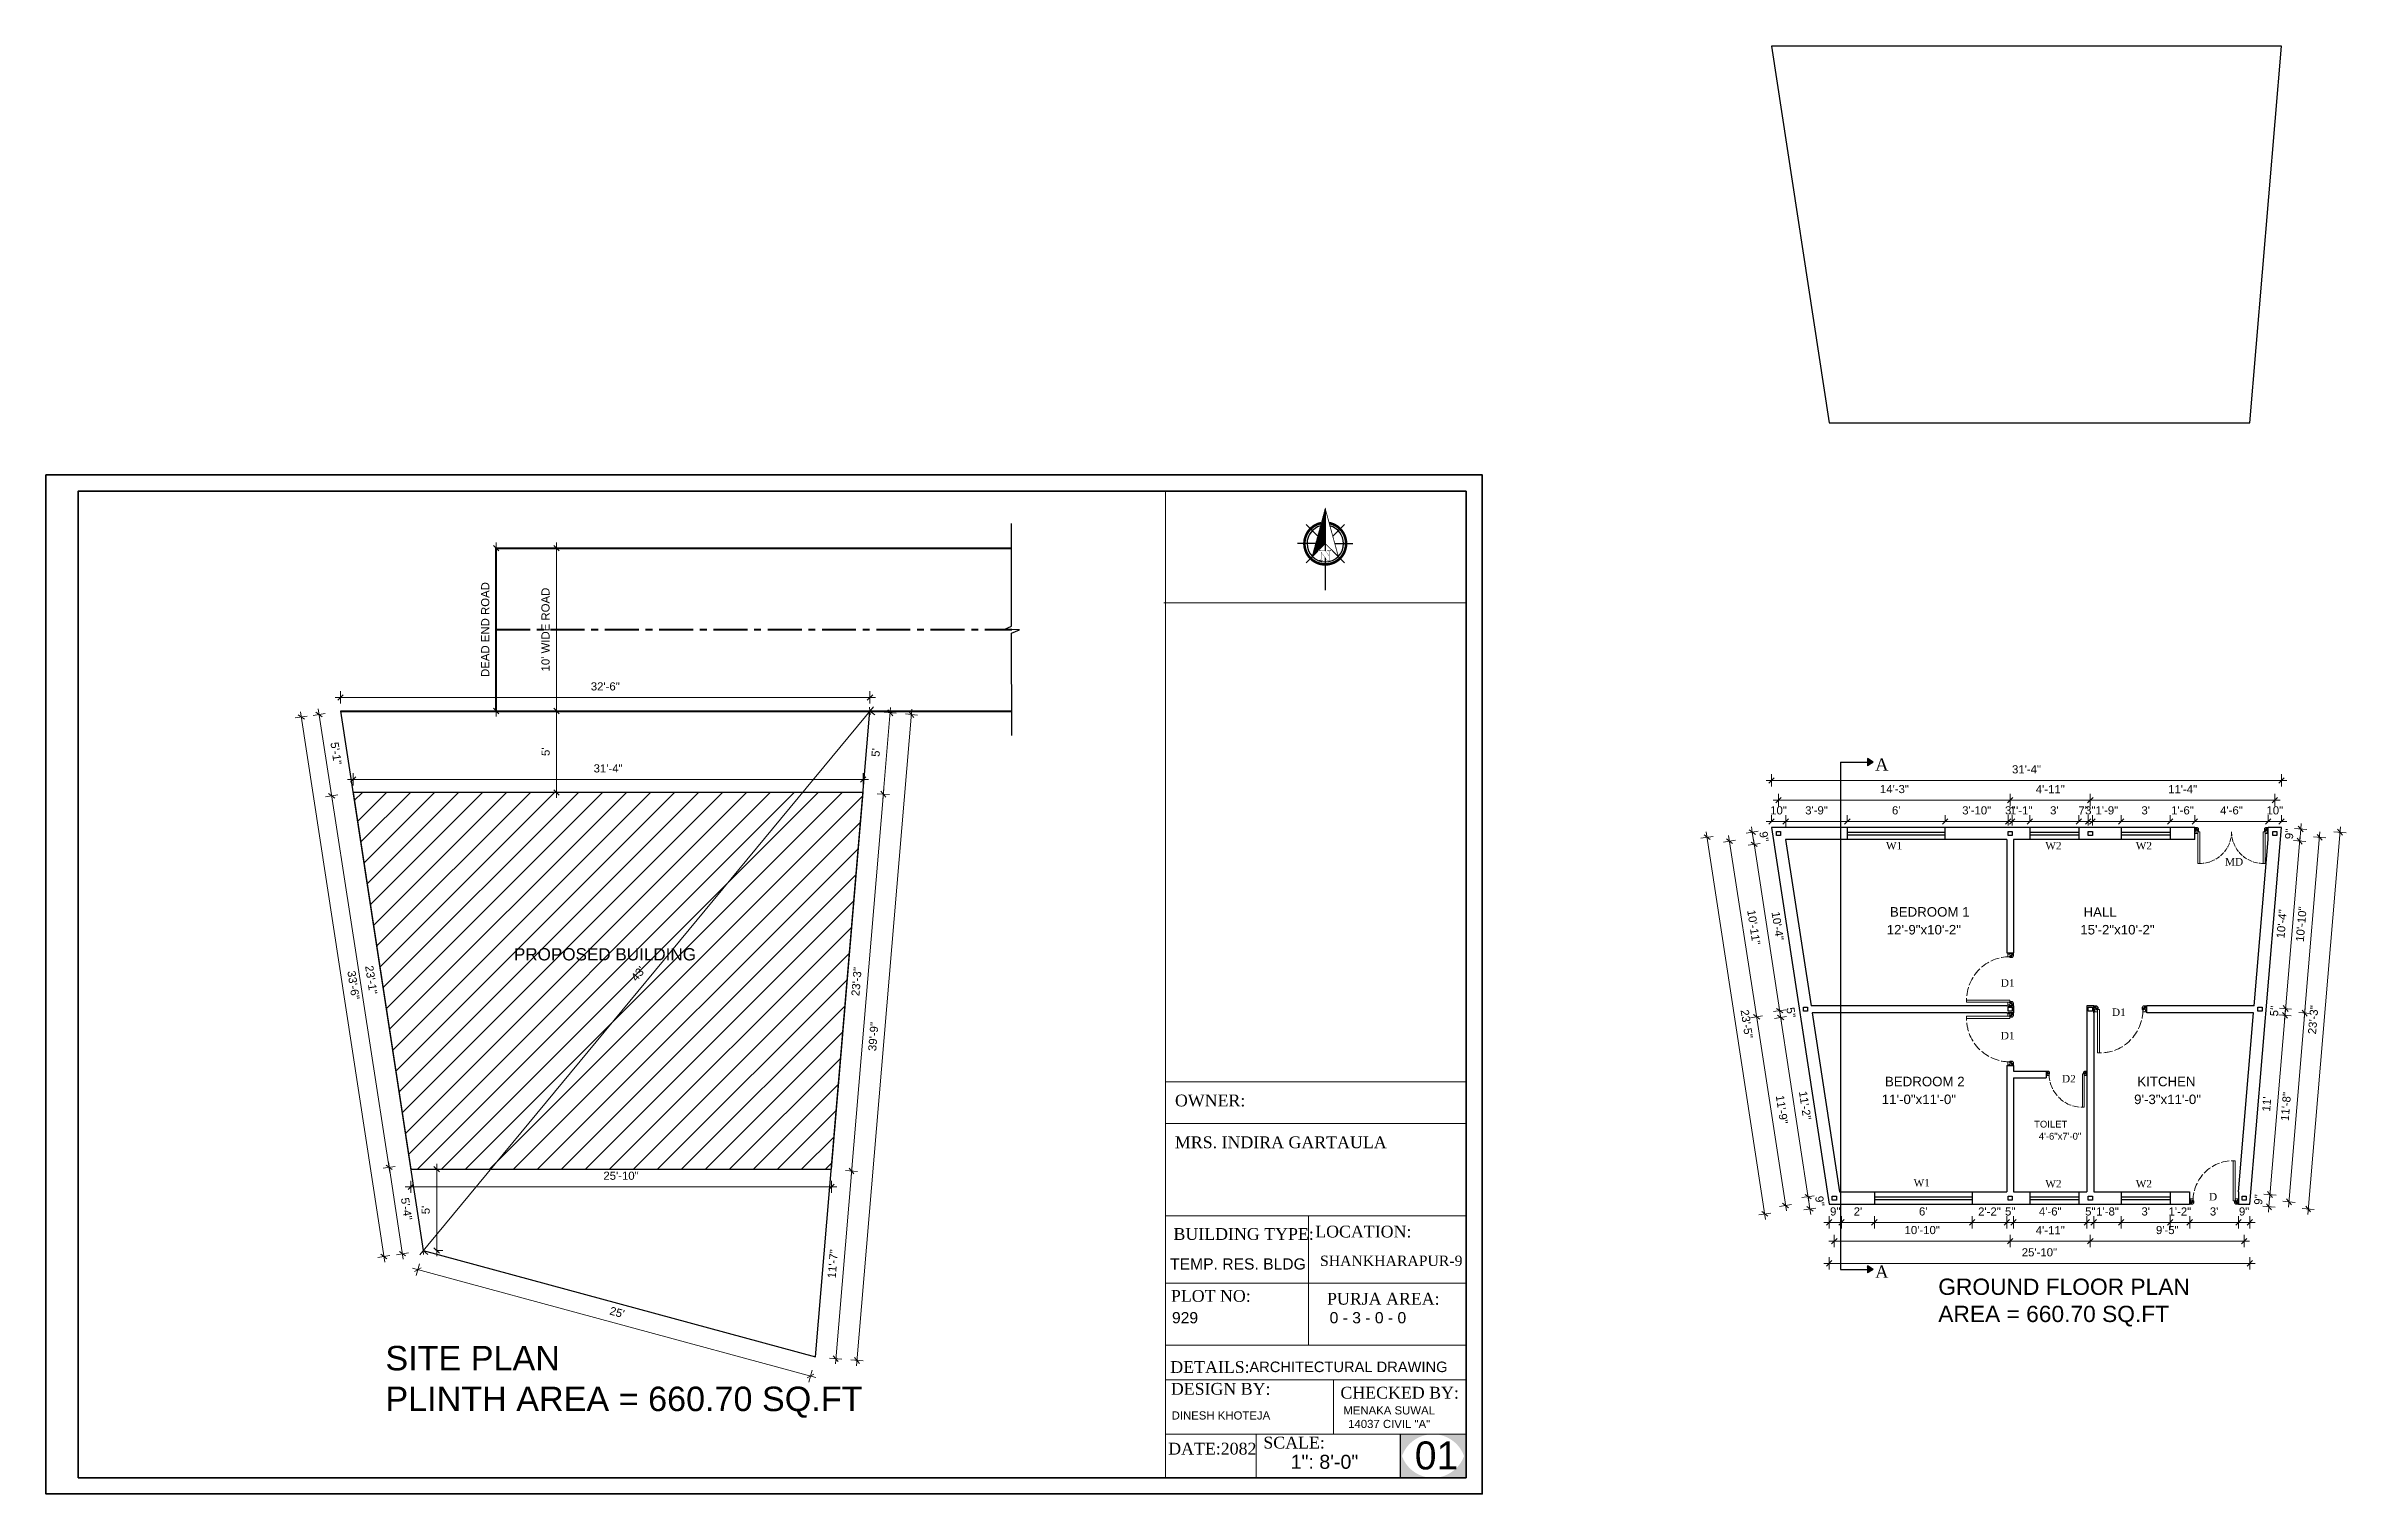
# Model space of a CAD drawing. Header units: inches. Extents: x 45643 to 78083, y -17830 to -3084.
# Drawn here: x 57344 to 59038, y -14457 to -13391 of the extents above; entities that cross this region are included whole.
import ezdxf

# ---------------------------------------------------------------- set-up
doc = ezdxf.new("R2010")
doc.units = ezdxf.units.IN
doc.header["$MEASUREMENT"] = 0
for name, pattern in [('ACAD_ISO02W100', [15, 12, -3]), ('CENTER', [2, 1.25, -0.25, 0.25, -0.25]), ('CONTINUA', [0])]:
    doc.linetypes.add(name, pattern=pattern)
for name, color, linetype in [('A-Hatch', 7, 'Continuous'), ('DIMENTION', 8, 'Continuous'), ('PDF_Boundary', 7, 'Continuous'), ('PDF_Text', 7, 'Continuous')]:
    doc.layers.add(name, color=color, linetype=linetype)
for name, color, linetype, lineweight in [('A_Title Text', 105, 'Continuous', 60), ('Dim - internal', 4, 'Continuous', 9), ('Door-window', 150, 'Continuous', 9), ('DW-SEC', 24, 'Continuous', 25), ('ELE1', 3, 'Continuous', 9), ('ELEVATION', 6, 'Continuous', 30), ('hatch', 30, 'Continuous', 5), ('REBARS', 50, 'Continuous', 20), ('Siteplan', 7, 'Continuous', 30), ('Text', 7, 'Continuous', 9), ('WALL', 240, 'Continuous', 30)]:
    doc.layers.add(name, color=color, linetype=linetype, lineweight=lineweight)
doc.layers.add('Normal Wall', color=7, linetype='Continuous', lineweight=35, true_color=0xffaf89)
doc.layers.add('Rear Wall', color=7, linetype='Continuous', lineweight=20, true_color=0xd4e480)
doc.styles.add('Arial', font='arial.ttf')
doc.styles.add('PDF Arial', font='arial.ttf')
doc.styles.get("Standard").update_dxf_attribs({"font": 'times.ttf'})
doc.styles.add('SwissBT', font='swiss.ttf', dxfattribs={"height": 12})
doc.dimstyles.new('Sudeep', dxfattribs={"dimtxt": 6, "dimasz": 4, "dimexe": 4.5, "dimexo": 4.5, "dimgap": 5, "dimtad": 1, "dimdec": 0, "dimlunit": 4, "dimtxsty": 'Arial', "dimblk": 'OBLIQUE', "dimcen": 250, "dimdle": 4, "dimclrd": 86, "dimclre": 5, "dimclrt": 1, "dimadec": 0, "dimazin": 0, "dimtfac": 1, "dimtdec": 0, "dimtix": 1, "dimtmove": 1, "dimatfit": 3, "dimldrblk": 'OBLIQUE', "dimfxl": 4.5, "dimfxlon": 1, "dimfrac": 2, "dimlwd": 15, "dimlwe": 13, "dimarcsym": 0})

msp = doc.modelspace()

# ---------------------------------------------------------------- texts
at = {"color": 0}
for s, p in [('OWNER:', (58175.77, -14171.49)), ('LOCATION:', (58279.11, -14268.03))]:
    msp.add_text(s, height=8.704, dxfattribs=at).set_placement(p)
for s, insert, char_height, width, attachment_point in [('A', (58691.6, -13915.22), 9, 10.8456, 1), ('W1', (58699.56, -13976.72), 5.487, 1396.073, 1), ('W2', (58816.97, -13976.72), 5.487, 1396.073, 1), ('W2', (58883.57, -13976.72), 5.487, 1396.073, 1), ('{\\fTimes New Roman|b0|i0|c0|p18;MD}', (58949.34, -13988.62), 5.4869, 1396.073, 1), ('{\\fTimes New Roman|b0|i0|c0|p18;D1}', (58784.18, -14077.81), 5.4869, 54.2013, 1), ('{\\fTimes New Roman|b0|i0|c0|p18;D1}', (58866.06, -14099.38), 5.4869, 54.2013, 1), ('{\\fTimes New Roman|b0|i0|c0|p18;D1}', (58784.18, -14122.15), 5.4869, 54.2013, 7), ('{\\fTimes New Roman|b0|i0|c0|p18;D2}', (58829.23, -14153.85), 5.4869, 54.2013, 7), ('W1', (58719.94, -14225), 5.487, 1396.073, 1), ('W2', (58816.97, -14225.67), 5.487, 1396.073, 1), ('W2', (58883.57, -14225.67), 5.487, 1396.073, 1), ('D', (58937.52, -14235.26), 5.49, 54.2013, 1), ('A', (58691.6, -14288.74), 9, 10.8456, 1)]:
    msp.add_mtext(s, dxfattribs=dict(insert=insert, char_height=char_height, width=width, attachment_point=attachment_point))
at = {"layer": 'PDF_Text', "attachment_point": 7, "style": 'PDF Arial'}
for s, insert, char_height in [('BEDROOM 1', (58702.47, -14031.84), 7), ('HALL', (58845.09, -14031.84), 7), ('12\'-9"x10\'-2"', (58700.1, -14044.97), 7), ('15\'-2"x10\'-2"', (58842.72, -14044.97), 7), ('PROPOSED BUILDING', (57688.81, -14064.1), 9), ('11\'-0"x11\'-0"', (58696.47, -14169.9), 7), ('BEDROOM 2', (58698.83, -14156.77), 7), ('9\'-3"x11\'-0"', (58882.36, -14169.9), 7), ('KITCHEN', (58884.72, -14156.77), 7), ('TOILET', (58808.71, -14187.15), 5), ('4\'-6"x7\'-0"', (58812.14, -14196.04), 5.0001), ('GROUND FLOOR PLAN\\PAREA = 660.70 SQ.FT', (58738.09, -14333.62), 12), ('SITE PLAN\\PPLINTH AREA = 660.70 SQ.FT', (57594.13, -14400.85), 18)]:
    msp.add_mtext(s, dxfattribs=dict(at, insert=insert, char_height=char_height))
at = {"layer": 'Text', "color": 0}
for s, height, p in [('OWNER:', 8.704, (58175.77, -14171.49)), ('MRS. INDIRA GARTAULA', 8.7044, (58175.77, -14202.29)), ('LOCATION:', 8.704, (58279.11, -14268.03)), ('CHECKED BY:', 8.7044, (58297.67, -14386.73)), ('CHECKED BY:', 8.7044, (58297.67, -14386.73)), ('DATE:2082', 8.704, (58170.81, -14427.92)), ('SCALE:', 8.704, (58240.9, -14423.46)), ('SCALE:', 8.704, (58240.9, -14423.46))]:
    msp.add_text(s, height=height, dxfattribs=at).set_placement(p)
at = {"layer": 'Text', "color": 0, "attachment_point": 1}
for s, insert, char_height, width in [('BUILDING TYPE:', (58174.69, -14261.12), 8.7044, 148.5551), ('BUILDING TYPE:', (58174.69, -14261.12), 8.7044, 148.5551), ('PLOT NO: ', (58172.79, -14306.72), 8.704, 138.0271), ('PLOT NO: ', (58172.79, -14306.72), 8.704, 138.0271), ('PURJA AREA:', (58287.8, -14308.83), 8.7044, 197.5821), ('PURJA AREA:', (58287.8, -14308.83), 8.7044, 197.5821), ('DETAILS: ', (58172.35, -14359.11), 8.704, 138.0271), ('DESIGN BY:', (58172.75, -14375.16), 8.704, 138.0271), ('DESIGN BY:', (58172.75, -14375.16), 8.704, 138.0271)]:
    msp.add_mtext(s, dxfattribs=dict(at, insert=insert, char_height=char_height, width=width))
at = {"layer": 'Text', "color": 0, "attachment_point": 1, "style": 'SwissBT'}
for s, insert, char_height, width in [('TEMP. RES. BLDG', (58172.18, -14283.41), 8.2555, 163.2142), ('929', (58173.57, -14322.99), 8.256, 163.2142), ('0 - 3 - 0 - 0', (58289.72, -14322.99), 8.2555, 163.2142), ('01', (58352.44, -14418.23), 20.639, 20.1585)]:
    msp.add_mtext(s, dxfattribs=dict(at, insert=insert, char_height=char_height, width=width))
at = {"layer": 'Text', "color": 0, "linetype": 'ByBlock', "insert": (58282.64, -14281.38), "char_height": 7.6711, "attachment_point": 1}
msp.add_mtext_dynamic_manual_height_columns('SHANKHARAPUR-9', width=381.0351, gutter_width=1.53, heights=[0], dxfattribs=at)
at = {"layer": 'Text', "color": 0, "linetype": 'ByBlock', "style": 'SwissBT'}
for s, insert, char_height, width, attachment_point in [('ARCHITECTURAL DRAWING', (58230.64, -14359.45), 7.7396, 268.5322, 1), ('DINESH KHOTEJA', (58173.31, -14396.11), 6, 201.5276, 1), ('MENAKA SUWAL\\P14037 CIVIL "A"', (58333.57, -14392.36), 6, 88.5492, 2)]:
    msp.add_mtext(s, dxfattribs=dict(at, insert=insert, char_height=char_height, width=width, attachment_point=attachment_point))
at = {"layer": 'Text', "color": 0, "ltscale": 0.5, "insert": (58260.99, -14428.1), "char_height": 10.319, "width": 127.5344, "attachment_point": 1, "style": 'SwissBT'}
msp.add_mtext('1": 8\'-0"', dxfattribs=at)
msp.add_mtext('1": 8\'-0"', dxfattribs=at)

# ---------------------------------------------------------------- blocks, each defined once
blk = doc.blocks.new('*X798')
at = {"color": 0}
for p, q in [((145.36, -416.79), (147.62, -414.53)), ((145.56, -416.06), (147.62, -414)), ((145.76, -415.33), (147.62, -413.47)), ((145.96, -414.6), (147.62, -412.94)), ((146.16, -413.87), (147.62, -412.41)), ((146.36, -413.14), (147.62, -411.88)), ((146.55, -412.41), (147.62, -411.35)), ((146.75, -411.68), (147.62, -410.82)), ((146.95, -410.95), (147.62, -410.29)), ((147.15, -410.22), (147.62, -409.76)), ((147.35, -409.49), (147.62, -409.23)), ((147.55, -408.76), (147.62, -408.7)), ((142.76, -426.28), (147.62, -421.42)), ((142.96, -425.55), (147.62, -420.89)), ((143.16, -424.82), (147.62, -420.36)), ((143.36, -424.09), (147.62, -419.83)), ((143.56, -423.36), (147.62, -419.3)), ((143.76, -422.63), (147.62, -418.77)), ((143.96, -421.9), (147.62, -418.24)), ((144.16, -421.17), (147.62, -417.71)), ((144.36, -420.44), (147.62, -417.18)), ((144.56, -419.71), (147.62, -416.65)), ((144.76, -418.98), (147.62, -416.12)), ((144.96, -418.25), (147.62, -415.59)), ((145.16, -417.52), (147.62, -415.06))]:
    blk.add_line(p, q, dxfattribs=at)
blk = doc.blocks.new('NORTH_15')
for p, q in [((0, 3.66), (0, 10.62)), ((-13.37, 0), (2.72, 0)), ((-2.87, 2.87), (-7.37, 7.37)), ((2.87, 2.87), (7.37, 7.37)), ((5.49, 0), (17.83, 0)), ((-2.87, -2.87), (-7.37, -7.37)), ((0, -3.66), (0, -10.62)), ((2.87, -2.87), (7.37, -7.37))]:
    blk.add_line(p, q)
for points, const_width in [([(4.96, -5.01), (-13.37, 0), (4.9, 5), (0, 0), (4.96, -5.01)], 0.3), ([(5.93, -1.55), (6, -1.55), (6.07, -1.54), (6.13, -1.53), (6.17, -1.52), (6.22, -1.51), (6.26, -1.49), (6.28, -1.47), (6.3, -1.45), (6.32, -1.42), (6.33, -1.39), (6.35, -1.34), (6.36, -1.29), (6.37, -1.23), (6.38, -1.16), (6.38, -1.08), (6.38, -1), (6.54, -1), (6.54, -2.34), (6.38, -2.34), (6.38, -2.3), (6.38, -2.23), (6.38, -2.16), (6.37, -2.09), (6.36, -2.04), (6.35, -1.99), (6.33, -1.95), (6.32, -1.91), (6.3, -1.88), (6.28, -1.86), (6.26, -1.83), (6.22, -1.81), (6.18, -1.8), (6.13, -1.78), (6.07, -1.77), (6.01, -1.76), (5.95, -1.76), (2.66, -1.76), (2.66, -2.34), (2.5, -2.34), (2.5, -0.16), (4.71, 1.44), (3.14, 1.44), (3.07, 1.44), (3, 1.43), (2.94, 1.42), (2.89, 1.41), (2.85, 1.4), (2.81, 1.38), (2.78, 1.36), (2.76, 1.34), (2.74, 1.31), (2.72, 1.27), (2.7, 1.22), (2.69, 1.17), (2.68, 1.11), (2.67, 1.04), (2.66, 0.97), (2.66, 0.89), (2.66, 0.87), (2.5, 0.87), (2.5, 2.21), (2.66, 2.21), (2.66, 2.17), (2.66, 2.09), (2.67, 2.03), (2.68, 1.97), (2.69, 1.91), (2.7, 1.86), (2.71, 1.82), (2.73, 1.78), (2.75, 1.76), (2.77, 1.74), (2.8, 1.72), (2.85, 1.7), (2.89, 1.68), (2.94, 1.67), (3, 1.66), (3.07, 1.66), (3.14, 1.66), (6.54, 1.66), (6.54, 0.75), (3.33, -1.55), (5.93, -1.55), (5.93, -1.55)], 0.1)]:
    blk.add_lwpolyline(points, dxfattribs=dict(const_width=const_width))
at = {"const_width": 1}
for points in [[(0, -8, 1), (0, 8, 0.359415), (-7.86, 1.52, 1)], [(-7.86, -1.52, 0.359415), (0, -8, 1)]]:
    blk.add_lwpolyline(points, format="xyb", dxfattribs=at)
for start, end in [(90, 164.97304), (270, 90), (195.02696, 270)]:
    blk.add_arc((0, 0), 7, start, end)
at = {"rotation": 90}
blk.add_blockref('*X798', (-421.89, -147.62), dxfattribs=at)
blk = doc.blocks.new('A$C0BDB7EE9')
at = {"layer": 'Siteplan', "xscale": 2.999999999999779, "yscale": 2.999999999999779, "zscale": 2.999999999999779, "rotation": 247.8612575918487}
blk.add_blockref('NORTH_15', (20.2, 49.5), dxfattribs=at)
blk = doc.blocks.new('A$C327B4BBD')
at = {"layer": 'DIMENTION', "ltscale": 0.3, "xscale": 1.171875000000082, "yscale": 1.171875000000082, "zscale": 1.171875000000082, "rotation": 112.1387424081494}
blk.add_blockref('A$C0BDB7EE9', (16.1, 0), dxfattribs=at)
blk = doc.blocks.new('_Oblique')
at = {"color": 0, "linetype": 'ByBlock', "lineweight": -2}
blk.add_line((-0.5, -0.5), (0.5, 0.5), dxfattribs=at)
blk = doc.blocks.new('*D1005')
at = {"layer": 'A_Title Text', "color": 86, "lineweight": 15, "transparency": 16777216}
blk.add_line((57720.2, -13884.3), (57720.2, -13756.3), dxfattribs=at)
at = {"layer": 'A_Title Text', "color": 5, "lineweight": 13, "transparency": 16777216}
for p, q in [((57724.7, -13760.3), (57715.7, -13760.3)), ((57724.7, -13880.3), (57715.7, -13880.3))]:
    blk.add_line(p, q, dxfattribs=at)
at = {"layer": 'Defpoints', "color": 0, "transparency": 16777216}
for p in [(57720.2, -13760.3), (57865.8, -13760.3), (57865.8, -13880.3)]:
    blk.add_point(p, dxfattribs=at)
at = {"layer": 'A_Title Text', "color": 86, "lineweight": 15, "transparency": 16777216, "xscale": 4, "yscale": 4, "zscale": 4}
for p, rotation in [((57720.2, -13760.3), 90), ((57720.2, -13880.3), 270)]:
    blk.add_blockref('_Oblique', p, dxfattribs=dict(at, rotation=rotation))
at = {"layer": 'A_Title Text', "color": 1, "transparency": 16777216, "insert": (57712.1, -13820.3), "char_height": 6, "attachment_point": 5, "rotation": 90, "style": 'Arial'}
blk.add_mtext("10' WIDE ROAD", dxfattribs=at)
blk = doc.blocks.new('*D1006')
at = {"layer": 'A_Title Text', "color": 86, "lineweight": 15, "transparency": 16777216}
blk.add_line((57614.2, -14290.7), (57911.1, -14371.2), dxfattribs=at)
at = {"layer": 'A_Title Text', "color": 5, "lineweight": 13, "transparency": 16777216}
for p, q in [((57619.3, -14287.4), (57616.9, -14296.1)), ((57908.4, -14365.8), (57906, -14374.5))]:
    blk.add_line(p, q, dxfattribs=at)
at = {"layer": 'Defpoints', "color": 0, "transparency": 16777216}
for p in [(57621.9, -14277.7), (57911, -14356), (57907.2, -14370.1)]:
    blk.add_point(p, dxfattribs=at)
at = {"layer": 'A_Title Text', "color": 86, "lineweight": 15, "transparency": 16777216, "xscale": 4, "yscale": 4, "zscale": 4}
for p, rotation in [((57618.1, -14291.8), 164.8399575509016), ((57907.2, -14370.1), 344.8399575509015)]:
    blk.add_blockref('_Oblique', p, dxfattribs=dict(at, rotation=rotation))
at = {"layer": 'A_Title Text', "color": 1, "transparency": 16777216, "insert": (57764.8, -14323.2), "char_height": 6, "attachment_point": 5, "rotation": 344.84, "style": 'Arial'}
blk.add_mtext("25'", dxfattribs=at)
blk = doc.blocks.new('*D1007')
at = {"layer": 'A_Title Text', "color": 86, "lineweight": 15, "transparency": 16777216}
blk.add_line((57937.2, -14223.1), (57961.3, -13937.6), dxfattribs=at)
at = {"layer": 'A_Title Text', "color": 5, "lineweight": 13, "transparency": 16777216}
for p, q in [((57956.4, -13941.2), (57965.4, -13941.9)), ((57933.1, -14218.7), (57942, -14219.5))]:
    blk.add_line(p, q, dxfattribs=at)
at = {"layer": 'Defpoints', "color": 0, "transparency": 16777216}
for p in [(57946, -13940.3), (57960.9, -13941.6), (57922.7, -14217.8)]:
    blk.add_point(p, dxfattribs=at)
at = {"layer": 'A_Title Text', "color": 86, "lineweight": 15, "transparency": 16777216, "xscale": 4, "yscale": 4, "zscale": 4}
for p, rotation in [((57960.9, -13941.6), 85.18472226389949), ((57937.5, -14219.1), 265.1847222638995)]:
    blk.add_blockref('_Oblique', p, dxfattribs=dict(at, rotation=rotation))
at = {"layer": 'A_Title Text', "color": 1, "transparency": 16777216, "insert": (57941.2, -14079.6), "char_height": 6, "attachment_point": 5, "rotation": 85.1847, "style": 'Arial'}
blk.add_mtext('23\'-3"', dxfattribs=at)
blk = doc.blocks.new('*D1008')
at = {"layer": 'A_Title Text', "color": 86, "lineweight": 15, "transparency": 16777216}
blk.add_line((57557.1, -13870.3), (57955.1, -13870.3), dxfattribs=at)
at = {"layer": 'A_Title Text', "color": 5, "lineweight": 13, "transparency": 16777216}
for p, q in [((57561.1, -13874.8), (57561.1, -13865.8)), ((57951.1, -13874.8), (57951.1, -13865.8))]:
    blk.add_line(p, q, dxfattribs=at)
at = {"layer": 'Defpoints', "color": 0, "transparency": 16777216}
for p in [(57951.1, -13870.3), (57561.1, -13880.3), (57951.1, -13880.3)]:
    blk.add_point(p, dxfattribs=at)
at = {"layer": 'A_Title Text', "color": 86, "lineweight": 15, "transparency": 16777216, "xscale": 4, "yscale": 4, "zscale": 4, "rotation": 180}
blk.add_blockref('_Oblique', (57561.1, -13870.3), dxfattribs=at)
at = {"layer": 'A_Title Text', "color": 86, "lineweight": 15, "transparency": 16777216, "xscale": 4, "yscale": 4, "zscale": 4}
blk.add_blockref('_Oblique', (57951.1, -13870.3), dxfattribs=at)
at = {"layer": 'A_Title Text', "color": 1, "transparency": 16777216, "insert": (57756.1, -13862.2), "char_height": 6, "attachment_point": 5, "style": 'Arial'}
blk.add_mtext('32\'-6"', dxfattribs=at)
blk = doc.blocks.new('*D1012')
at = {"layer": 'A_Title Text', "color": 5, "lineweight": 13, "transparency": 16777216}
for p, q in [((57601.3, -14215.7), (57592.4, -14217.1)), ((57611.2, -14279.3), (57602.3, -14280.7))]:
    blk.add_line(p, q, dxfattribs=at)
at = {"layer": 'A_Title Text', "color": 86, "lineweight": 15, "transparency": 16777216}
blk.add_line((57596.3, -14212.4), (57607.3, -14284), dxfattribs=at)
at = {"layer": 'Defpoints', "color": 0, "transparency": 16777216}
for p in [(57616.6, -14213.3), (57606.7, -14280), (57621.9, -14277.7)]:
    blk.add_point(p, dxfattribs=at)
at = {"layer": 'A_Title Text', "color": 86, "lineweight": 15, "transparency": 16777216, "xscale": 4, "yscale": 4, "zscale": 4}
for p, rotation in [((57596.9, -14216.4), 98.79690632557204), ((57606.7, -14280), 278.7969063255721)]:
    blk.add_blockref('_Oblique', p, dxfattribs=dict(at, rotation=rotation))
at = {"layer": 'A_Title Text', "color": 1, "transparency": 16777216, "insert": (57609.7, -14247), "char_height": 6, "attachment_point": 5, "rotation": 278.7969, "style": 'Arial'}
blk.add_mtext('5\'-4"', dxfattribs=at)
blk = doc.blocks.new('*D1013')
at = {"layer": 'A_Title Text', "color": 5, "lineweight": 13, "transparency": 16777216}
for p, q in [((57570.3, -13935.2), (57570.3, -13926.2)), ((57946, -13935.2), (57946, -13926.2))]:
    blk.add_line(p, q, dxfattribs=at)
at = {"layer": 'A_Title Text', "color": 86, "lineweight": 15, "transparency": 16777216}
blk.add_line((57566.3, -13930.7), (57950, -13930.7), dxfattribs=at)
at = {"layer": 'Defpoints', "color": 0, "transparency": 16777216}
for p in [(57570.3, -13940.3), (57946, -13930.7), (57946, -13940.3)]:
    blk.add_point(p, dxfattribs=at)
at = {"layer": 'A_Title Text', "color": 86, "lineweight": 15, "transparency": 16777216, "xscale": 4, "yscale": 4, "zscale": 4, "rotation": 180}
blk.add_blockref('_Oblique', (57570.3, -13930.7), dxfattribs=at)
at = {"layer": 'A_Title Text', "color": 86, "lineweight": 15, "transparency": 16777216, "xscale": 4, "yscale": 4, "zscale": 4}
blk.add_blockref('_Oblique', (57946, -13930.7), dxfattribs=at)
at = {"layer": 'A_Title Text', "color": 1, "transparency": 16777216, "insert": (57758.2, -13922.6), "char_height": 6, "attachment_point": 5, "style": 'Arial'}
blk.add_mtext('31\'-4"', dxfattribs=at)
blk = doc.blocks.new('A$C6FA92B9D')
at = {"layer": 'Door-window', "linetype": 'Continuous', "ltscale": 0.25}
for p, q in [((20.8, 46), (0, 46)), ((0, 44.8), (0, 46)), ((19.6, 48), (19.6, 46)), ((23.6, 48), (19.6, 48)), ((23.6, 48), (19.6, 48)), ((19.6, 46), (20.8, 46)), ((20.8, 46), (20.8, 45.6)), ((20.8, 46), (20.8, 44.8)), ((22.8, 45.6), (20.8, 45.6)), ((23.6, 46.4), (22.8, 45.6)), ((23.6, 48), (23.6, 46.4)), ((20.8, 44.8), (0, 44.8)), ((20.8, 3.2), (0, 3.2)), ((0, 3.2), (0, 2)), ((20.8, 2), (0, 2)), ((19.6, 2), (20.8, 2)), ((19.6, 0), (19.6, 2)), ((23.6, 0), (19.6, 0)), ((23.6, 0), (19.6, 0)), ((20.8, 2), (20.8, 3.2)), ((20.8, 2), (20.8, 2.4)), ((22.8, 2.4), (20.8, 2.4)), ((23.6, 1.6), (22.8, 2.4)), ((23.6, 0), (23.6, 1.6))]:
    blk.add_line(p, q, dxfattribs=at)
at = {"layer": 'Door-window', "linetype": 'ACAD_ISO02W100', "ltscale": 0.25}
for centre, start, end in [((20.8, 44.8), 180, 270), ((20.8, 3.2), 90, 180)]:
    blk.add_arc(centre, 20.8, start, end, dxfattribs=at)
at = {"layer": 'hatch', "color": 8}
for p, q in [((23.6, 48), (19.6, 46.9)), ((23.6, 48), (20.8, 45.7)), ((23.6, 48), (21.8, 45.6)), ((23.6, 0), (19.6, 1.1)), ((23.6, 0), (20.8, 2.3)), ((23.6, 0), (21.8, 2.4))]:
    blk.add_line(p, q, dxfattribs=at)
for centre, radius, start, end in [((23.7, 47.8), 2.35, 174.9175, 249.0128), ((23.7, 47.8), 1.13, 168.5136, 264.8628), ((23.7, 0.2), 2.35, 110.9872, 185.0825), ((23.7, 0.2), 1.13, 95.1372, 191.4864)]:
    blk.add_arc(centre, radius, start, end, dxfattribs=at)
blk = doc.blocks.new("D 3'")
at = {"layer": 'Door-window', "linetype": 'Continuous', "ltscale": 0.25}
for p, q in [((3749.6, -16741), (3749.6, -16711.5)), ((3751.1, -16711.5), (3749.6, -16711.5)), ((3751.1, -16741), (3751.1, -16711.5)), ((3747.1, -16743.5), (3747.1, -16739.5)), ((3747.1, -16739.5), (3749.6, -16739.5)), ((3747.1, -16743.5), (3749.1, -16743.5)), ((3749.1, -16743.5), (3750.1, -16742.5)), ((3749.6, -16741), (3751.1, -16741)), ((3750.1, -16742.5), (3750.1, -16741)), ((3780.1, -16742.5), (3780.1, -16741)), ((3780.6, -16741), (3780.1, -16741)), ((3781.1, -16743.5), (3780.1, -16742.5)), ((3783.1, -16739.5), (3780.6, -16739.5)), ((3780.6, -16739.5), (3780.6, -16741)), ((3783.1, -16743.5), (3781.1, -16743.5)), ((3783.1, -16743.5), (3783.1, -16739.5))]:
    blk.add_line(p, q, dxfattribs=at)
at = {"layer": 'Door-window', "linetype": 'ACAD_ISO02W100', "ltscale": 0.5}
blk.add_arc((3751.1, -16741), 29.5, 0, 90, dxfattribs=at)
at = {"layer": 'hatch', "color": 8}
for p, q in [((3747.1, -16743.5), (3748.2, -16739.5)), ((3747.1, -16743.5), (3749.6, -16740.4)), ((3747.1, -16743.5), (3750.1, -16741.2)), ((3783.1, -16743.5), (3780.1, -16741.2)), ((3783.1, -16743.5), (3780.6, -16740.4)), ((3783.1, -16743.5), (3782.1, -16739.5))]:
    blk.add_line(p, q, dxfattribs=at)
for centre, radius, start, end in [((3747.4, -16743.6), 2.93, 20.9872, 95.0825), ((3747.4, -16743.6), 1.42, 5.1372, 101.4864), ((3782.9, -16743.6), 2.93, 84.9175, 159.0128), ((3782.9, -16743.6), 1.42, 78.5136, 174.8628)]:
    blk.add_arc(centre, radius, start, end, dxfattribs=at)
blk = doc.blocks.new('*D1017')
at = {"layer": 'A_Title Text', "color": 5, "lineweight": 13, "transparency": 16777216}
for p, q in [((58608.7, -14104.8), (58599.8, -14106.2)), ((58630, -14243.8), (58621.1, -14245.2))]:
    blk.add_line(p, q, dxfattribs=at)
at = {"layer": 'A_Title Text', "color": 86, "lineweight": 15, "transparency": 16777216}
blk.add_line((58603.7, -14101.5), (58626.2, -14248.5), dxfattribs=at)
at = {"layer": 'Defpoints', "color": 0, "transparency": 16777216}
for p in [(58640.2, -14100), (58625.5, -14244.5), (58661.5, -14239)]:
    blk.add_point(p, dxfattribs=at)
at = {"layer": 'A_Title Text', "color": 86, "lineweight": 15, "transparency": 16777216, "xscale": 4, "yscale": 4, "zscale": 4}
for p, rotation in [((58604.3, -14105.5), 98.70344886768252), ((58625.5, -14244.5), 278.7034488676826)]:
    blk.add_blockref('_Oblique', p, dxfattribs=dict(at, rotation=rotation))
at = {"layer": 'A_Title Text', "color": 1, "transparency": 16777216, "insert": (58622.9, -14173.8), "char_height": 6, "attachment_point": 5, "rotation": 278.7034, "style": 'Arial'}
blk.add_mtext('11\'-9"', dxfattribs=at)
blk = doc.blocks.new('*D1016')
at = {"layer": 'A_Title Text', "color": 5, "lineweight": 13, "transparency": 16777216}
for p, q in [((58588.7, -13975.4), (58579.8, -13976.8)), ((58608.7, -14104.9), (58599.8, -14106.2))]:
    blk.add_line(p, q, dxfattribs=at)
at = {"layer": 'A_Title Text', "color": 86, "lineweight": 15, "transparency": 16777216}
blk.add_line((58604.9, -14109.5), (58583.6, -13972.1), dxfattribs=at)
at = {"layer": 'Defpoints', "color": 0, "transparency": 16777216}
for p in [(58584.3, -13976.1), (58620.4, -13970.5), (58640.2, -14100)]:
    blk.add_point(p, dxfattribs=at)
at = {"layer": 'A_Title Text', "color": 86, "lineweight": 15, "transparency": 16777216, "xscale": 4, "yscale": 4, "zscale": 4}
for p, rotation in [((58584.3, -13976.1), 98.79690632557448), ((58604.3, -14105.5), 278.7969063255745)]:
    blk.add_blockref('_Oblique', p, dxfattribs=dict(at, rotation=rotation))
at = {"layer": 'A_Title Text', "color": 1, "transparency": 16777216, "insert": (58602.2, -14039.6), "char_height": 6, "attachment_point": 5, "rotation": 278.7969, "style": 'Arial'}
blk.add_mtext('10\'-11"', dxfattribs=at)
blk = doc.blocks.new('*D1015')
at = {"layer": 'A_Title Text', "color": 5, "lineweight": 13, "transparency": 16777216}
for p, q in [((58615.2, -13935.9), (58615.2, -13926.9)), ((58990.9, -13935.9), (58990.9, -13926.9))]:
    blk.add_line(p, q, dxfattribs=at)
at = {"layer": 'A_Title Text', "color": 86, "lineweight": 15, "transparency": 16777216}
blk.add_line((58611.2, -13931.4), (58994.9, -13931.4), dxfattribs=at)
at = {"layer": 'Defpoints', "color": 0, "transparency": 16777216}
for p in [(58990.9, -13931.4), (58615.2, -13966), (58990.9, -13966)]:
    blk.add_point(p, dxfattribs=at)
at = {"layer": 'A_Title Text', "color": 86, "lineweight": 15, "transparency": 16777216, "xscale": 4, "yscale": 4, "zscale": 4, "rotation": 180}
blk.add_blockref('_Oblique', (58615.2, -13931.4), dxfattribs=at)
at = {"layer": 'A_Title Text', "color": 86, "lineweight": 15, "transparency": 16777216, "xscale": 4, "yscale": 4, "zscale": 4}
blk.add_blockref('_Oblique', (58990.9, -13931.4), dxfattribs=at)
at = {"layer": 'A_Title Text', "color": 1, "transparency": 16777216, "insert": (58803.1, -13923.3), "char_height": 6, "attachment_point": 5, "style": 'Arial'}
blk.add_mtext('31\'-4"', dxfattribs=at)
blk = doc.blocks.new('*D1014')
at = {"layer": 'A_Title Text', "color": 5, "lineweight": 13, "transparency": 16777216}
for p, q in [((58657.7, -14282.6), (58657.7, -14291.6)), ((58967.6, -14282.6), (58967.6, -14291.6))]:
    blk.add_line(p, q, dxfattribs=at)
at = {"layer": 'A_Title Text', "color": 86, "lineweight": 15, "transparency": 16777216}
blk.add_line((58653.7, -14287.1), (58971.6, -14287.1), dxfattribs=at)
at = {"layer": 'Defpoints', "color": 0, "transparency": 16777216}
for p in [(58657.7, -14243.5), (58967.6, -14243.5), (58967.6, -14287.1)]:
    blk.add_point(p, dxfattribs=at)
at = {"layer": 'A_Title Text', "color": 86, "lineweight": 15, "transparency": 16777216, "xscale": 4, "yscale": 4, "zscale": 4, "rotation": 180}
blk.add_blockref('_Oblique', (58657.7, -14287.1), dxfattribs=at)
at = {"layer": 'A_Title Text', "color": 86, "lineweight": 15, "transparency": 16777216, "xscale": 4, "yscale": 4, "zscale": 4}
blk.add_blockref('_Oblique', (58967.6, -14287.1), dxfattribs=at)
at = {"layer": 'A_Title Text', "color": 1, "transparency": 16777216, "insert": (58812.6, -14279), "char_height": 6, "attachment_point": 5, "style": 'Arial'}
blk.add_mtext('25\'-10"', dxfattribs=at)
blk = doc.blocks.new('*D1018')
at = {"layer": 'A_Title Text', "color": 86, "lineweight": 15, "transparency": 16777216}
for p, q in [((58615.2, -13961.6), (58611.2, -13961.6)), ((58615.2, -13961.6), (58625.7, -13961.6)), ((58625.7, -13961.6), (58629.7, -13961.6))]:
    blk.add_line(p, q, dxfattribs=at)
at = {"layer": 'A_Title Text', "color": 5, "lineweight": 13, "transparency": 16777216}
for p, q in [((58615.2, -13961.6), (58615.2, -13957.1)), ((58625.7, -13966.1), (58625.7, -13957.1))]:
    blk.add_line(p, q, dxfattribs=at)
at = {"layer": 'Defpoints', "color": 0, "transparency": 16777216}
for p in [(58625.7, -13961.6), (58615.2, -13966), (58625.7, -13975)]:
    blk.add_point(p, dxfattribs=at)
at = {"layer": 'A_Title Text', "color": 86, "lineweight": 15, "transparency": 16777216, "xscale": 4, "yscale": 4, "zscale": 4}
blk.add_blockref('_Oblique', (58615.2, -13961.6), dxfattribs=at)
at = {"layer": 'A_Title Text', "color": 86, "lineweight": 15, "transparency": 16777216, "xscale": 4, "yscale": 4, "zscale": 4, "rotation": 180}
blk.add_blockref('_Oblique', (58625.7, -13961.6), dxfattribs=at)
at = {"layer": 'A_Title Text', "color": 1, "transparency": 16777216, "insert": (58620.4, -13953.5), "char_height": 6, "attachment_point": 5, "style": 'Arial'}
blk.add_mtext('10"', dxfattribs=at)
blk = doc.blocks.new('*D1019')
at = {"layer": 'A_Title Text', "color": 86, "lineweight": 15, "transparency": 16777216}
blk.add_line((58621.7, -13961.6), (58675.1, -13961.6), dxfattribs=at)
at = {"layer": 'A_Title Text', "color": 5, "lineweight": 13, "transparency": 16777216}
for p, q in [((58625.7, -13966.1), (58625.7, -13957.1)), ((58671.1, -13961.6), (58671.1, -13957.1))]:
    blk.add_line(p, q, dxfattribs=at)
at = {"layer": 'Defpoints', "color": 0, "transparency": 16777216}
for p in [(58671.1, -13961.6), (58625.7, -13975), (58671.1, -13966)]:
    blk.add_point(p, dxfattribs=at)
at = {"layer": 'A_Title Text', "color": 86, "lineweight": 15, "transparency": 16777216, "xscale": 4, "yscale": 4, "zscale": 4, "rotation": 180}
blk.add_blockref('_Oblique', (58625.7, -13961.6), dxfattribs=at)
at = {"layer": 'A_Title Text', "color": 86, "lineweight": 15, "transparency": 16777216, "xscale": 4, "yscale": 4, "zscale": 4}
blk.add_blockref('_Oblique', (58671.1, -13961.6), dxfattribs=at)
at = {"layer": 'A_Title Text', "color": 1, "transparency": 16777216, "insert": (58648.4, -13953.5), "char_height": 6, "attachment_point": 5, "style": 'Arial'}
blk.add_mtext('3\'-9"', dxfattribs=at)
blk = doc.blocks.new('*D1020')
at = {"layer": 'A_Title Text', "color": 86, "lineweight": 15, "transparency": 16777216}
blk.add_line((58667.1, -13961.6), (58747.1, -13961.6), dxfattribs=at)
at = {"layer": 'A_Title Text', "color": 5, "lineweight": 13, "transparency": 16777216}
for p, q in [((58671.1, -13961.6), (58671.1, -13957.1)), ((58743.1, -13961.6), (58743.1, -13957.1))]:
    blk.add_line(p, q, dxfattribs=at)
at = {"layer": 'Defpoints', "color": 0, "transparency": 16777216}
for p in [(58743.1, -13961.6), (58671.1, -13966), (58743.1, -13966)]:
    blk.add_point(p, dxfattribs=at)
at = {"layer": 'A_Title Text', "color": 86, "lineweight": 15, "transparency": 16777216, "xscale": 4, "yscale": 4, "zscale": 4, "rotation": 180}
blk.add_blockref('_Oblique', (58671.1, -13961.6), dxfattribs=at)
at = {"layer": 'A_Title Text', "color": 86, "lineweight": 15, "transparency": 16777216, "xscale": 4, "yscale": 4, "zscale": 4}
blk.add_blockref('_Oblique', (58743.1, -13961.6), dxfattribs=at)
at = {"layer": 'A_Title Text', "color": 1, "transparency": 16777216, "insert": (58707.1, -13953.5), "char_height": 6, "attachment_point": 5, "style": 'Arial'}
blk.add_mtext("6'", dxfattribs=at)
blk = doc.blocks.new('*D1021')
at = {"layer": 'A_Title Text', "color": 86, "lineweight": 15, "transparency": 16777216}
blk.add_line((58739.1, -13961.6), (58793.6, -13961.6), dxfattribs=at)
at = {"layer": 'A_Title Text', "color": 5, "lineweight": 13, "transparency": 16777216}
for p, q in [((58743.1, -13961.6), (58743.1, -13957.1)), ((58789.6, -13964.5), (58789.6, -13957.1))]:
    blk.add_line(p, q, dxfattribs=at)
at = {"layer": 'Defpoints', "color": 0, "transparency": 16777216}
for p in [(58789.6, -13961.6), (58743.1, -13966), (58789.6, -13969)]:
    blk.add_point(p, dxfattribs=at)
at = {"layer": 'A_Title Text', "color": 86, "lineweight": 15, "transparency": 16777216, "xscale": 4, "yscale": 4, "zscale": 4, "rotation": 180}
blk.add_blockref('_Oblique', (58743.1, -13961.6), dxfattribs=at)
at = {"layer": 'A_Title Text', "color": 86, "lineweight": 15, "transparency": 16777216, "xscale": 4, "yscale": 4, "zscale": 4}
blk.add_blockref('_Oblique', (58789.6, -13961.6), dxfattribs=at)
at = {"layer": 'A_Title Text', "color": 1, "transparency": 16777216, "insert": (58766.4, -13953.5), "char_height": 6, "attachment_point": 5, "style": 'Arial'}
blk.add_mtext('3\'-10"', dxfattribs=at)
blk = doc.blocks.new('*D1022')
at = {"layer": 'A_Title Text', "color": 86, "lineweight": 15, "transparency": 16777216}
for p, q in [((58789.6, -13961.6), (58785.6, -13961.6)), ((58789.6, -13961.6), (58792.6, -13961.6)), ((58792.6, -13961.6), (58796.6, -13961.6))]:
    blk.add_line(p, q, dxfattribs=at)
at = {"layer": 'A_Title Text', "color": 5, "lineweight": 13, "transparency": 16777216}
for p, q in [((58789.6, -13964.5), (58789.6, -13957.1)), ((58792.6, -13964.5), (58792.6, -13957.1))]:
    blk.add_line(p, q, dxfattribs=at)
at = {"layer": 'Defpoints', "color": 0, "transparency": 16777216}
for p in [(58792.6, -13961.6), (58789.6, -13969), (58792.6, -13969)]:
    blk.add_point(p, dxfattribs=at)
at = {"layer": 'A_Title Text', "color": 86, "lineweight": 15, "transparency": 16777216, "xscale": 4, "yscale": 4, "zscale": 4}
blk.add_blockref('_Oblique', (58789.6, -13961.6), dxfattribs=at)
at = {"layer": 'A_Title Text', "color": 86, "lineweight": 15, "transparency": 16777216, "xscale": 4, "yscale": 4, "zscale": 4, "rotation": 180}
blk.add_blockref('_Oblique', (58792.6, -13961.6), dxfattribs=at)
at = {"layer": 'A_Title Text', "color": 1, "transparency": 16777216, "insert": (58791.1, -13953.5), "char_height": 6, "attachment_point": 5, "style": 'Arial'}
blk.add_mtext('3"', dxfattribs=at)
blk = doc.blocks.new('*D1023')
at = {"layer": 'A_Title Text', "color": 86, "lineweight": 15, "transparency": 16777216}
for p, q in [((58792.6, -13961.6), (58788.6, -13961.6)), ((58792.6, -13961.6), (58805.6, -13961.6)), ((58805.6, -13961.6), (58809.6, -13961.6))]:
    blk.add_line(p, q, dxfattribs=at)
at = {"layer": 'A_Title Text', "color": 5, "lineweight": 13, "transparency": 16777216}
for p, q in [((58792.6, -13964.5), (58792.6, -13957.1)), ((58805.6, -13961.6), (58805.6, -13957.1))]:
    blk.add_line(p, q, dxfattribs=at)
at = {"layer": 'Defpoints', "color": 0, "transparency": 16777216}
for p in [(58805.6, -13961.6), (58792.6, -13969), (58805.6, -13966)]:
    blk.add_point(p, dxfattribs=at)
at = {"layer": 'A_Title Text', "color": 86, "lineweight": 15, "transparency": 16777216, "xscale": 4, "yscale": 4, "zscale": 4}
blk.add_blockref('_Oblique', (58792.6, -13961.6), dxfattribs=at)
at = {"layer": 'A_Title Text', "color": 86, "lineweight": 15, "transparency": 16777216, "xscale": 4, "yscale": 4, "zscale": 4, "rotation": 180}
blk.add_blockref('_Oblique', (58805.6, -13961.6), dxfattribs=at)
at = {"layer": 'A_Title Text', "color": 1, "transparency": 16777216, "insert": (58799.1, -13953.5), "char_height": 6, "attachment_point": 5, "style": 'Arial'}
blk.add_mtext('1\'-1"', dxfattribs=at)
blk = doc.blocks.new('*D1024')
at = {"layer": 'A_Title Text', "color": 86, "lineweight": 15, "transparency": 16777216}
blk.add_line((58801.6, -13961.6), (58845.6, -13961.6), dxfattribs=at)
at = {"layer": 'A_Title Text', "color": 5, "lineweight": 13, "transparency": 16777216}
for p, q in [((58805.6, -13961.6), (58805.6, -13957.1)), ((58841.6, -13961.6), (58841.6, -13957.1))]:
    blk.add_line(p, q, dxfattribs=at)
at = {"layer": 'Defpoints', "color": 0, "transparency": 16777216}
for p in [(58841.6, -13961.6), (58805.6, -13966), (58841.6, -13966)]:
    blk.add_point(p, dxfattribs=at)
at = {"layer": 'A_Title Text', "color": 86, "lineweight": 15, "transparency": 16777216, "xscale": 4, "yscale": 4, "zscale": 4, "rotation": 180}
blk.add_blockref('_Oblique', (58805.6, -13961.6), dxfattribs=at)
at = {"layer": 'A_Title Text', "color": 86, "lineweight": 15, "transparency": 16777216, "xscale": 4, "yscale": 4, "zscale": 4}
blk.add_blockref('_Oblique', (58841.6, -13961.6), dxfattribs=at)
at = {"layer": 'A_Title Text', "color": 1, "transparency": 16777216, "insert": (58823.6, -13953.5), "char_height": 6, "attachment_point": 5, "style": 'Arial'}
blk.add_mtext("3'", dxfattribs=at)
blk = doc.blocks.new('*D1025')
at = {"layer": 'A_Title Text', "color": 86, "lineweight": 15, "transparency": 16777216}
for p, q in [((58841.6, -13961.6), (58837.6, -13961.6)), ((58841.6, -13961.6), (58848.6, -13961.6)), ((58848.6, -13961.6), (58852.6, -13961.6))]:
    blk.add_line(p, q, dxfattribs=at)
at = {"layer": 'A_Title Text', "color": 5, "lineweight": 13, "transparency": 16777216}
for p, q in [((58841.6, -13961.6), (58841.6, -13957.1)), ((58848.6, -13964.5), (58848.6, -13957.1))]:
    blk.add_line(p, q, dxfattribs=at)
at = {"layer": 'Defpoints', "color": 0, "transparency": 16777216}
for p in [(58848.6, -13961.6), (58841.6, -13966), (58848.6, -13969)]:
    blk.add_point(p, dxfattribs=at)
at = {"layer": 'A_Title Text', "color": 86, "lineweight": 15, "transparency": 16777216, "xscale": 4, "yscale": 4, "zscale": 4}
blk.add_blockref('_Oblique', (58841.6, -13961.6), dxfattribs=at)
at = {"layer": 'A_Title Text', "color": 86, "lineweight": 15, "transparency": 16777216, "xscale": 4, "yscale": 4, "zscale": 4, "rotation": 180}
blk.add_blockref('_Oblique', (58848.6, -13961.6), dxfattribs=at)
at = {"layer": 'A_Title Text', "color": 1, "transparency": 16777216, "insert": (58845.1, -13953.6), "char_height": 6, "attachment_point": 5, "style": 'Arial'}
blk.add_mtext('7"', dxfattribs=at)
blk = doc.blocks.new('*D1026')
at = {"layer": 'A_Title Text', "color": 86, "lineweight": 15, "transparency": 16777216}
for p, q in [((58848.6, -13961.6), (58844.6, -13961.6)), ((58848.6, -13961.6), (58851.6, -13961.6)), ((58851.6, -13961.6), (58855.6, -13961.6))]:
    blk.add_line(p, q, dxfattribs=at)
at = {"layer": 'A_Title Text', "color": 5, "lineweight": 13, "transparency": 16777216}
for p, q in [((58848.6, -13964.5), (58848.6, -13957.1)), ((58851.6, -13964.5), (58851.6, -13957.1))]:
    blk.add_line(p, q, dxfattribs=at)
at = {"layer": 'Defpoints', "color": 0, "transparency": 16777216}
for p in [(58851.6, -13961.6), (58848.6, -13969), (58851.6, -13969)]:
    blk.add_point(p, dxfattribs=at)
at = {"layer": 'A_Title Text', "color": 86, "lineweight": 15, "transparency": 16777216, "xscale": 4, "yscale": 4, "zscale": 4}
blk.add_blockref('_Oblique', (58848.6, -13961.6), dxfattribs=at)
at = {"layer": 'A_Title Text', "color": 86, "lineweight": 15, "transparency": 16777216, "xscale": 4, "yscale": 4, "zscale": 4, "rotation": 180}
blk.add_blockref('_Oblique', (58851.6, -13961.6), dxfattribs=at)
at = {"layer": 'A_Title Text', "color": 1, "transparency": 16777216, "insert": (58850.1, -13953.5), "char_height": 6, "attachment_point": 5, "style": 'Arial'}
blk.add_mtext('3"', dxfattribs=at)
blk = doc.blocks.new('*D1027')
at = {"layer": 'A_Title Text', "color": 86, "lineweight": 15, "transparency": 16777216}
for p, q in [((58851.6, -13961.6), (58847.6, -13961.6)), ((58851.6, -13961.6), (58872.9, -13961.6)), ((58872.9, -13961.6), (58876.9, -13961.6))]:
    blk.add_line(p, q, dxfattribs=at)
at = {"layer": 'A_Title Text', "color": 5, "lineweight": 13, "transparency": 16777216}
for p, q in [((58851.6, -13964.5), (58851.6, -13957.1)), ((58872.9, -13961.6), (58872.9, -13957.1))]:
    blk.add_line(p, q, dxfattribs=at)
at = {"layer": 'Defpoints', "color": 0, "transparency": 16777216}
for p in [(58872.9, -13961.6), (58851.6, -13969), (58872.9, -13966)]:
    blk.add_point(p, dxfattribs=at)
at = {"layer": 'A_Title Text', "color": 86, "lineweight": 15, "transparency": 16777216, "xscale": 4, "yscale": 4, "zscale": 4}
blk.add_blockref('_Oblique', (58851.6, -13961.6), dxfattribs=at)
at = {"layer": 'A_Title Text', "color": 86, "lineweight": 15, "transparency": 16777216, "xscale": 4, "yscale": 4, "zscale": 4, "rotation": 180}
blk.add_blockref('_Oblique', (58872.9, -13961.6), dxfattribs=at)
at = {"layer": 'A_Title Text', "color": 1, "transparency": 16777216, "insert": (58862.3, -13953.5), "char_height": 6, "attachment_point": 5, "style": 'Arial'}
blk.add_mtext('1\'-9"', dxfattribs=at)
blk = doc.blocks.new('*D1028')
at = {"layer": 'A_Title Text', "color": 86, "lineweight": 15, "transparency": 16777216}
blk.add_line((58868.9, -13961.6), (58912.9, -13961.6), dxfattribs=at)
at = {"layer": 'A_Title Text', "color": 5, "lineweight": 13, "transparency": 16777216}
for p, q in [((58872.9, -13961.6), (58872.9, -13957.1)), ((58908.9, -13961.6), (58908.9, -13957.1))]:
    blk.add_line(p, q, dxfattribs=at)
at = {"layer": 'Defpoints', "color": 0, "transparency": 16777216}
for p in [(58908.9, -13961.6), (58872.9, -13966), (58908.9, -13966)]:
    blk.add_point(p, dxfattribs=at)
at = {"layer": 'A_Title Text', "color": 86, "lineweight": 15, "transparency": 16777216, "xscale": 4, "yscale": 4, "zscale": 4, "rotation": 180}
blk.add_blockref('_Oblique', (58872.9, -13961.6), dxfattribs=at)
at = {"layer": 'A_Title Text', "color": 86, "lineweight": 15, "transparency": 16777216, "xscale": 4, "yscale": 4, "zscale": 4}
blk.add_blockref('_Oblique', (58908.9, -13961.6), dxfattribs=at)
at = {"layer": 'A_Title Text', "color": 1, "transparency": 16777216, "insert": (58890.9, -13953.5), "char_height": 6, "attachment_point": 5, "style": 'Arial'}
blk.add_mtext("3'", dxfattribs=at)
blk = doc.blocks.new('*D1029')
at = {"layer": 'A_Title Text', "color": 86, "lineweight": 15, "transparency": 16777216}
for p, q in [((58908.9, -13961.6), (58904.9, -13961.6)), ((58908.9, -13961.6), (58927.1, -13961.6)), ((58927.1, -13961.6), (58931.1, -13961.6))]:
    blk.add_line(p, q, dxfattribs=at)
at = {"layer": 'A_Title Text', "color": 5, "lineweight": 13, "transparency": 16777216}
for p, q in [((58908.9, -13961.6), (58908.9, -13957.1)), ((58927.1, -13961.6), (58927.1, -13957.1))]:
    blk.add_line(p, q, dxfattribs=at)
at = {"layer": 'Defpoints', "color": 0, "transparency": 16777216}
for p in [(58927.1, -13961.6), (58908.9, -13966), (58927.1, -13966)]:
    blk.add_point(p, dxfattribs=at)
at = {"layer": 'A_Title Text', "color": 86, "lineweight": 15, "transparency": 16777216, "xscale": 4, "yscale": 4, "zscale": 4}
blk.add_blockref('_Oblique', (58908.9, -13961.6), dxfattribs=at)
at = {"layer": 'A_Title Text', "color": 86, "lineweight": 15, "transparency": 16777216, "xscale": 4, "yscale": 4, "zscale": 4, "rotation": 180}
blk.add_blockref('_Oblique', (58927.1, -13961.6), dxfattribs=at)
at = {"layer": 'A_Title Text', "color": 1, "transparency": 16777216, "insert": (58918, -13953.5), "char_height": 6, "attachment_point": 5, "style": 'Arial'}
blk.add_mtext('1\'-6"', dxfattribs=at)
blk = doc.blocks.new('*D1030')
at = {"layer": 'A_Title Text', "color": 86, "lineweight": 15, "transparency": 16777216}
blk.add_line((58923.1, -13961.6), (58985.1, -13961.6), dxfattribs=at)
at = {"layer": 'A_Title Text', "color": 5, "lineweight": 13, "transparency": 16777216}
for p, q in [((58927.1, -13961.6), (58927.1, -13957.1)), ((58981.1, -13961.6), (58981.1, -13957.1))]:
    blk.add_line(p, q, dxfattribs=at)
at = {"layer": 'Defpoints', "color": 0, "transparency": 16777216}
for p in [(58981.1, -13961.6), (58927.1, -13966), (58981.1, -13966)]:
    blk.add_point(p, dxfattribs=at)
at = {"layer": 'A_Title Text', "color": 86, "lineweight": 15, "transparency": 16777216, "xscale": 4, "yscale": 4, "zscale": 4, "rotation": 180}
blk.add_blockref('_Oblique', (58927.1, -13961.6), dxfattribs=at)
at = {"layer": 'A_Title Text', "color": 86, "lineweight": 15, "transparency": 16777216, "xscale": 4, "yscale": 4, "zscale": 4}
blk.add_blockref('_Oblique', (58981.1, -13961.6), dxfattribs=at)
at = {"layer": 'A_Title Text', "color": 1, "transparency": 16777216, "insert": (58954.1, -13953.5), "char_height": 6, "attachment_point": 5, "style": 'Arial'}
blk.add_mtext('4\'-6"', dxfattribs=at)
blk = doc.blocks.new('*D1031')
at = {"layer": 'A_Title Text', "color": 86, "lineweight": 15, "transparency": 16777216}
for p, q in [((58981.1, -13961.6), (58977.1, -13961.6)), ((58981.1, -13961.6), (58990.9, -13961.6)), ((58990.9, -13961.6), (58994.9, -13961.6))]:
    blk.add_line(p, q, dxfattribs=at)
at = {"layer": 'A_Title Text', "color": 5, "lineweight": 13, "transparency": 16777216}
for p, q in [((58981.1, -13961.6), (58981.1, -13957.1)), ((58990.9, -13961.6), (58990.9, -13957.1))]:
    blk.add_line(p, q, dxfattribs=at)
at = {"layer": 'Defpoints', "color": 0, "transparency": 16777216}
for p in [(58990.9, -13961.6), (58981.1, -13966), (58990.9, -13966)]:
    blk.add_point(p, dxfattribs=at)
at = {"layer": 'A_Title Text', "color": 86, "lineweight": 15, "transparency": 16777216, "xscale": 4, "yscale": 4, "zscale": 4}
blk.add_blockref('_Oblique', (58981.1, -13961.6), dxfattribs=at)
at = {"layer": 'A_Title Text', "color": 86, "lineweight": 15, "transparency": 16777216, "xscale": 4, "yscale": 4, "zscale": 4, "rotation": 180}
blk.add_blockref('_Oblique', (58990.9, -13961.6), dxfattribs=at)
at = {"layer": 'A_Title Text', "color": 1, "transparency": 16777216, "insert": (58986, -13953.5), "char_height": 6, "attachment_point": 5, "style": 'Arial'}
blk.add_mtext('10"', dxfattribs=at)
blk = doc.blocks.new('*D1032')
at = {"layer": 'A_Title Text', "color": 5, "lineweight": 13, "transparency": 16777216}
for p, q in [((58620.4, -13950.4), (58620.4, -13941.4)), ((58791.1, -13950.4), (58791.1, -13941.4))]:
    blk.add_line(p, q, dxfattribs=at)
at = {"layer": 'A_Title Text', "color": 86, "lineweight": 15, "transparency": 16777216}
blk.add_line((58616.4, -13945.9), (58795.1, -13945.9), dxfattribs=at)
at = {"layer": 'Defpoints', "color": 0, "transparency": 16777216}
for p in [(58791.1, -13945.9), (58620.4, -13970.5), (58791.1, -13970.5)]:
    blk.add_point(p, dxfattribs=at)
at = {"layer": 'A_Title Text', "color": 86, "lineweight": 15, "transparency": 16777216, "xscale": 4, "yscale": 4, "zscale": 4, "rotation": 180}
blk.add_blockref('_Oblique', (58620.4, -13945.9), dxfattribs=at)
at = {"layer": 'A_Title Text', "color": 86, "lineweight": 15, "transparency": 16777216, "xscale": 4, "yscale": 4, "zscale": 4}
blk.add_blockref('_Oblique', (58791.1, -13945.9), dxfattribs=at)
at = {"layer": 'A_Title Text', "color": 1, "transparency": 16777216, "insert": (58705.8, -13937.8), "char_height": 6, "attachment_point": 5, "style": 'Arial'}
blk.add_mtext('14\'-3"', dxfattribs=at)
blk = doc.blocks.new('*D1033')
at = {"layer": 'A_Title Text', "color": 5, "lineweight": 13, "transparency": 16777216}
for p, q in [((58791.1, -13950.4), (58791.1, -13941.4)), ((58850.1, -13950.4), (58850.1, -13941.4))]:
    blk.add_line(p, q, dxfattribs=at)
at = {"layer": 'A_Title Text', "color": 86, "lineweight": 15, "transparency": 16777216}
blk.add_line((58787.1, -13945.9), (58854.1, -13945.9), dxfattribs=at)
at = {"layer": 'Defpoints', "color": 0, "transparency": 16777216}
for p in [(58850.1, -13945.9), (58791.1, -13970.5), (58850.1, -13970.5)]:
    blk.add_point(p, dxfattribs=at)
at = {"layer": 'A_Title Text', "color": 86, "lineweight": 15, "transparency": 16777216, "xscale": 4, "yscale": 4, "zscale": 4, "rotation": 180}
blk.add_blockref('_Oblique', (58791.1, -13945.9), dxfattribs=at)
at = {"layer": 'A_Title Text', "color": 86, "lineweight": 15, "transparency": 16777216, "xscale": 4, "yscale": 4, "zscale": 4}
blk.add_blockref('_Oblique', (58850.1, -13945.9), dxfattribs=at)
at = {"layer": 'A_Title Text', "color": 1, "transparency": 16777216, "insert": (58820.6, -13937.9), "char_height": 6, "attachment_point": 5, "style": 'Arial'}
blk.add_mtext('4\'-11"', dxfattribs=at)
blk = doc.blocks.new('*D1034')
at = {"layer": 'A_Title Text', "color": 5, "lineweight": 13, "transparency": 16777216}
for p, q in [((58850.1, -13950.4), (58850.1, -13941.4)), ((58986, -13950.4), (58986, -13941.4))]:
    blk.add_line(p, q, dxfattribs=at)
at = {"layer": 'A_Title Text', "color": 86, "lineweight": 15, "transparency": 16777216}
blk.add_line((58846.1, -13945.9), (58990, -13945.9), dxfattribs=at)
at = {"layer": 'Defpoints', "color": 0, "transparency": 16777216}
for p in [(58986, -13945.9), (58850.1, -13970.5), (58986, -13970.5)]:
    blk.add_point(p, dxfattribs=at)
at = {"layer": 'A_Title Text', "color": 86, "lineweight": 15, "transparency": 16777216, "xscale": 4, "yscale": 4, "zscale": 4, "rotation": 180}
blk.add_blockref('_Oblique', (58850.1, -13945.9), dxfattribs=at)
at = {"layer": 'A_Title Text', "color": 86, "lineweight": 15, "transparency": 16777216, "xscale": 4, "yscale": 4, "zscale": 4}
blk.add_blockref('_Oblique', (58986, -13945.9), dxfattribs=at)
at = {"layer": 'A_Title Text', "color": 1, "transparency": 16777216, "insert": (58918.1, -13937.9), "char_height": 6, "attachment_point": 5, "style": 'Arial'}
blk.add_mtext('11\'-4"', dxfattribs=at)
blk = doc.blocks.new('*D1035')
at = {"layer": 'A_Title Text', "color": 86, "lineweight": 15, "transparency": 16777216}
for p, q in [((58657.7, -14256.9), (58653.7, -14256.9)), ((58657.7, -14256.9), (58666.8, -14256.9)), ((58666.8, -14256.9), (58670.8, -14256.9))]:
    blk.add_line(p, q, dxfattribs=at)
at = {"layer": 'A_Title Text', "color": 5, "lineweight": 13, "transparency": 16777216}
for p, q in [((58657.7, -14252.4), (58657.7, -14261.4)), ((58666.8, -14252.4), (58666.8, -14261.4))]:
    blk.add_line(p, q, dxfattribs=at)
at = {"layer": 'Defpoints', "color": 0, "transparency": 16777216}
for p in [(58657.7, -14243.5), (58666.8, -14243.5), (58666.8, -14256.9)]:
    blk.add_point(p, dxfattribs=at)
at = {"layer": 'A_Title Text', "color": 86, "lineweight": 15, "transparency": 16777216, "xscale": 4, "yscale": 4, "zscale": 4}
blk.add_blockref('_Oblique', (58657.7, -14256.9), dxfattribs=at)
at = {"layer": 'A_Title Text', "color": 86, "lineweight": 15, "transparency": 16777216, "xscale": 4, "yscale": 4, "zscale": 4, "rotation": 180}
blk.add_blockref('_Oblique', (58666.8, -14256.9), dxfattribs=at)
at = {"layer": 'A_Title Text', "color": 1, "transparency": 16777216, "insert": (58662.2, -14248.9), "char_height": 6, "attachment_point": 5, "style": 'Arial'}
blk.add_mtext('9"', dxfattribs=at)
blk = doc.blocks.new('*D1036')
at = {"layer": 'A_Title Text', "color": 86, "lineweight": 15, "transparency": 16777216}
blk.add_line((58662.8, -14256.9), (58695, -14256.9), dxfattribs=at)
at = {"layer": 'A_Title Text', "color": 5, "lineweight": 13, "transparency": 16777216}
for p, q in [((58666.8, -14252.4), (58666.8, -14261.4)), ((58691, -14252.4), (58691, -14261.4))]:
    blk.add_line(p, q, dxfattribs=at)
at = {"layer": 'Defpoints', "color": 0, "transparency": 16777216}
for p in [(58666.8, -14243.5), (58691, -14243.5), (58691, -14256.9)]:
    blk.add_point(p, dxfattribs=at)
at = {"layer": 'A_Title Text', "color": 86, "lineweight": 15, "transparency": 16777216, "xscale": 4, "yscale": 4, "zscale": 4, "rotation": 180}
blk.add_blockref('_Oblique', (58666.8, -14256.9), dxfattribs=at)
at = {"layer": 'A_Title Text', "color": 86, "lineweight": 15, "transparency": 16777216, "xscale": 4, "yscale": 4, "zscale": 4}
blk.add_blockref('_Oblique', (58691, -14256.9), dxfattribs=at)
at = {"layer": 'A_Title Text', "color": 1, "transparency": 16777216, "insert": (58678.9, -14248.9), "char_height": 6, "attachment_point": 5, "style": 'Arial'}
blk.add_mtext("2'", dxfattribs=at)
blk = doc.blocks.new('*D1037')
at = {"layer": 'A_Title Text', "color": 86, "lineweight": 15, "transparency": 16777216}
blk.add_line((58687, -14256.9), (58767, -14256.9), dxfattribs=at)
at = {"layer": 'A_Title Text', "color": 5, "lineweight": 13, "transparency": 16777216}
for p, q in [((58691, -14252.4), (58691, -14261.4)), ((58763, -14252.4), (58763, -14261.4))]:
    blk.add_line(p, q, dxfattribs=at)
at = {"layer": 'Defpoints', "color": 0, "transparency": 16777216}
for p in [(58691, -14243.5), (58763, -14243.5), (58763, -14256.9)]:
    blk.add_point(p, dxfattribs=at)
at = {"layer": 'A_Title Text', "color": 86, "lineweight": 15, "transparency": 16777216, "xscale": 4, "yscale": 4, "zscale": 4, "rotation": 180}
blk.add_blockref('_Oblique', (58691, -14256.9), dxfattribs=at)
at = {"layer": 'A_Title Text', "color": 86, "lineweight": 15, "transparency": 16777216, "xscale": 4, "yscale": 4, "zscale": 4}
blk.add_blockref('_Oblique', (58763, -14256.9), dxfattribs=at)
at = {"layer": 'A_Title Text', "color": 1, "transparency": 16777216, "insert": (58727, -14248.9), "char_height": 6, "attachment_point": 5, "style": 'Arial'}
blk.add_mtext("6'", dxfattribs=at)
blk = doc.blocks.new('*D1038')
at = {"layer": 'A_Title Text', "color": 86, "lineweight": 15, "transparency": 16777216}
for p, q in [((58763, -14256.9), (58759, -14256.9)), ((58763, -14256.9), (58788.6, -14256.9)), ((58788.6, -14256.9), (58792.6, -14256.9))]:
    blk.add_line(p, q, dxfattribs=at)
at = {"layer": 'A_Title Text', "color": 5, "lineweight": 13, "transparency": 16777216}
for p, q in [((58763, -14252.4), (58763, -14261.4)), ((58788.6, -14252.4), (58788.6, -14261.4))]:
    blk.add_line(p, q, dxfattribs=at)
at = {"layer": 'Defpoints', "color": 0, "transparency": 16777216}
for p in [(58763, -14243.5), (58788.6, -14234.5), (58788.6, -14256.9)]:
    blk.add_point(p, dxfattribs=at)
at = {"layer": 'A_Title Text', "color": 86, "lineweight": 15, "transparency": 16777216, "xscale": 4, "yscale": 4, "zscale": 4}
blk.add_blockref('_Oblique', (58763, -14256.9), dxfattribs=at)
at = {"layer": 'A_Title Text', "color": 86, "lineweight": 15, "transparency": 16777216, "xscale": 4, "yscale": 4, "zscale": 4, "rotation": 180}
blk.add_blockref('_Oblique', (58788.6, -14256.9), dxfattribs=at)
at = {"layer": 'A_Title Text', "color": 1, "transparency": 16777216, "insert": (58775.8, -14248.9), "char_height": 6, "attachment_point": 5, "style": 'Arial'}
blk.add_mtext('2\'-2"', dxfattribs=at)
blk = doc.blocks.new('*D1039')
at = {"layer": 'A_Title Text', "color": 86, "lineweight": 15, "transparency": 16777216}
for p, q in [((58788.6, -14256.9), (58784.6, -14256.9)), ((58788.6, -14256.9), (58793.6, -14256.9)), ((58793.6, -14256.9), (58797.6, -14256.9))]:
    blk.add_line(p, q, dxfattribs=at)
at = {"layer": 'A_Title Text', "color": 5, "lineweight": 13, "transparency": 16777216}
for p, q in [((58788.6, -14252.4), (58788.6, -14261.4)), ((58793.6, -14252.4), (58793.6, -14261.4))]:
    blk.add_line(p, q, dxfattribs=at)
at = {"layer": 'Defpoints', "color": 0, "transparency": 16777216}
for p in [(58788.6, -14234.5), (58793.6, -14234.5), (58793.6, -14256.9)]:
    blk.add_point(p, dxfattribs=at)
at = {"layer": 'A_Title Text', "color": 86, "lineweight": 15, "transparency": 16777216, "xscale": 4, "yscale": 4, "zscale": 4}
blk.add_blockref('_Oblique', (58788.6, -14256.9), dxfattribs=at)
at = {"layer": 'A_Title Text', "color": 86, "lineweight": 15, "transparency": 16777216, "xscale": 4, "yscale": 4, "zscale": 4, "rotation": 180}
blk.add_blockref('_Oblique', (58793.6, -14256.9), dxfattribs=at)
at = {"layer": 'A_Title Text', "color": 1, "transparency": 16777216, "insert": (58791.1, -14248.9), "char_height": 6, "attachment_point": 5, "style": 'Arial'}
blk.add_mtext('5"', dxfattribs=at)
blk = doc.blocks.new('*D1040')
at = {"layer": 'A_Title Text', "color": 86, "lineweight": 15, "transparency": 16777216}
blk.add_line((58789.6, -14256.9), (58851.6, -14256.9), dxfattribs=at)
at = {"layer": 'A_Title Text', "color": 5, "lineweight": 13, "transparency": 16777216}
for p, q in [((58793.6, -14252.4), (58793.6, -14261.4)), ((58847.6, -14252.4), (58847.6, -14261.4))]:
    blk.add_line(p, q, dxfattribs=at)
at = {"layer": 'Defpoints', "color": 0, "transparency": 16777216}
for p in [(58793.6, -14234.5), (58847.6, -14234.5), (58847.6, -14256.9)]:
    blk.add_point(p, dxfattribs=at)
at = {"layer": 'A_Title Text', "color": 86, "lineweight": 15, "transparency": 16777216, "xscale": 4, "yscale": 4, "zscale": 4, "rotation": 180}
blk.add_blockref('_Oblique', (58793.6, -14256.9), dxfattribs=at)
at = {"layer": 'A_Title Text', "color": 86, "lineweight": 15, "transparency": 16777216, "xscale": 4, "yscale": 4, "zscale": 4}
blk.add_blockref('_Oblique', (58847.6, -14256.9), dxfattribs=at)
at = {"layer": 'A_Title Text', "color": 1, "transparency": 16777216, "insert": (58820.6, -14248.9), "char_height": 6, "attachment_point": 5, "style": 'Arial'}
blk.add_mtext('4\'-6"', dxfattribs=at)
blk = doc.blocks.new('*D1041')
at = {"layer": 'A_Title Text', "color": 86, "lineweight": 15, "transparency": 16777216}
for p, q in [((58847.6, -14256.9), (58843.6, -14256.9)), ((58847.6, -14256.9), (58852.6, -14256.9)), ((58852.6, -14256.9), (58856.6, -14256.9))]:
    blk.add_line(p, q, dxfattribs=at)
at = {"layer": 'A_Title Text', "color": 5, "lineweight": 13, "transparency": 16777216}
for p, q in [((58847.6, -14252.4), (58847.6, -14261.4)), ((58852.6, -14252.4), (58852.6, -14261.4))]:
    blk.add_line(p, q, dxfattribs=at)
at = {"layer": 'Defpoints', "color": 0, "transparency": 16777216}
for p in [(58847.6, -14234.5), (58852.6, -14234.5), (58852.6, -14256.9)]:
    blk.add_point(p, dxfattribs=at)
at = {"layer": 'A_Title Text', "color": 86, "lineweight": 15, "transparency": 16777216, "xscale": 4, "yscale": 4, "zscale": 4}
blk.add_blockref('_Oblique', (58847.6, -14256.9), dxfattribs=at)
at = {"layer": 'A_Title Text', "color": 86, "lineweight": 15, "transparency": 16777216, "xscale": 4, "yscale": 4, "zscale": 4, "rotation": 180}
blk.add_blockref('_Oblique', (58852.6, -14256.9), dxfattribs=at)
at = {"layer": 'A_Title Text', "color": 1, "transparency": 16777216, "insert": (58850.1, -14248.9), "char_height": 6, "attachment_point": 5, "style": 'Arial'}
blk.add_mtext('5"', dxfattribs=at)
blk = doc.blocks.new('*D1042')
at = {"layer": 'A_Title Text', "color": 86, "lineweight": 15, "transparency": 16777216}
for p, q in [((58852.6, -14256.9), (58848.6, -14256.9)), ((58852.6, -14256.9), (58872.9, -14256.9)), ((58872.9, -14256.9), (58876.9, -14256.9))]:
    blk.add_line(p, q, dxfattribs=at)
at = {"layer": 'A_Title Text', "color": 5, "lineweight": 13, "transparency": 16777216}
for p, q in [((58852.6, -14252.4), (58852.6, -14261.4)), ((58872.9, -14252.4), (58872.9, -14261.4))]:
    blk.add_line(p, q, dxfattribs=at)
at = {"layer": 'Defpoints', "color": 0, "transparency": 16777216}
for p in [(58852.6, -14234.5), (58872.9, -14243.5), (58872.9, -14256.9)]:
    blk.add_point(p, dxfattribs=at)
at = {"layer": 'A_Title Text', "color": 86, "lineweight": 15, "transparency": 16777216, "xscale": 4, "yscale": 4, "zscale": 4}
blk.add_blockref('_Oblique', (58852.6, -14256.9), dxfattribs=at)
at = {"layer": 'A_Title Text', "color": 86, "lineweight": 15, "transparency": 16777216, "xscale": 4, "yscale": 4, "zscale": 4, "rotation": 180}
blk.add_blockref('_Oblique', (58872.9, -14256.9), dxfattribs=at)
at = {"layer": 'A_Title Text', "color": 1, "transparency": 16777216, "insert": (58862.8, -14248.9), "char_height": 6, "attachment_point": 5, "style": 'Arial'}
blk.add_mtext('1\'-8"', dxfattribs=at)
blk = doc.blocks.new('*D1043')
at = {"layer": 'A_Title Text', "color": 86, "lineweight": 15, "transparency": 16777216}
blk.add_line((58868.9, -14256.9), (58912.9, -14256.9), dxfattribs=at)
at = {"layer": 'A_Title Text', "color": 5, "lineweight": 13, "transparency": 16777216}
for p, q in [((58872.9, -14252.4), (58872.9, -14261.4)), ((58908.9, -14252.4), (58908.9, -14261.4))]:
    blk.add_line(p, q, dxfattribs=at)
at = {"layer": 'Defpoints', "color": 0, "transparency": 16777216}
for p in [(58872.9, -14243.5), (58908.9, -14243.5), (58908.9, -14256.9)]:
    blk.add_point(p, dxfattribs=at)
at = {"layer": 'A_Title Text', "color": 86, "lineweight": 15, "transparency": 16777216, "xscale": 4, "yscale": 4, "zscale": 4, "rotation": 180}
blk.add_blockref('_Oblique', (58872.9, -14256.9), dxfattribs=at)
at = {"layer": 'A_Title Text', "color": 86, "lineweight": 15, "transparency": 16777216, "xscale": 4, "yscale": 4, "zscale": 4}
blk.add_blockref('_Oblique', (58908.9, -14256.9), dxfattribs=at)
at = {"layer": 'A_Title Text', "color": 1, "transparency": 16777216, "insert": (58890.9, -14248.9), "char_height": 6, "attachment_point": 5, "style": 'Arial'}
blk.add_mtext("3'", dxfattribs=at)
blk = doc.blocks.new('*D1044')
at = {"layer": 'A_Title Text', "color": 86, "lineweight": 15, "transparency": 16777216}
for p, q in [((58908.9, -14256.9), (58904.9, -14256.9)), ((58908.9, -14256.9), (58923.3, -14256.9)), ((58923.3, -14256.9), (58927.3, -14256.9))]:
    blk.add_line(p, q, dxfattribs=at)
at = {"layer": 'A_Title Text', "color": 5, "lineweight": 13, "transparency": 16777216}
for p, q in [((58908.9, -14252.4), (58908.9, -14261.4)), ((58923.3, -14252.4), (58923.3, -14261.4))]:
    blk.add_line(p, q, dxfattribs=at)
at = {"layer": 'Defpoints', "color": 0, "transparency": 16777216}
for p in [(58908.9, -14243.5), (58923.3, -14243.5), (58923.3, -14256.9)]:
    blk.add_point(p, dxfattribs=at)
at = {"layer": 'A_Title Text', "color": 86, "lineweight": 15, "transparency": 16777216, "xscale": 4, "yscale": 4, "zscale": 4}
blk.add_blockref('_Oblique', (58908.9, -14256.9), dxfattribs=at)
at = {"layer": 'A_Title Text', "color": 86, "lineweight": 15, "transparency": 16777216, "xscale": 4, "yscale": 4, "zscale": 4, "rotation": 180}
blk.add_blockref('_Oblique', (58923.3, -14256.9), dxfattribs=at)
at = {"layer": 'A_Title Text', "color": 1, "transparency": 16777216, "insert": (58916.1, -14248.9), "char_height": 6, "attachment_point": 5, "style": 'Arial'}
blk.add_mtext('1\'-2"', dxfattribs=at)
blk = doc.blocks.new('*D1045')
at = {"layer": 'A_Title Text', "color": 86, "lineweight": 15, "transparency": 16777216}
blk.add_line((58919.3, -14256.9), (58963.3, -14256.9), dxfattribs=at)
at = {"layer": 'A_Title Text', "color": 5, "lineweight": 13, "transparency": 16777216}
for p, q in [((58923.3, -14252.4), (58923.3, -14261.4)), ((58959.3, -14252.4), (58959.3, -14261.4))]:
    blk.add_line(p, q, dxfattribs=at)
at = {"layer": 'Defpoints', "color": 0, "transparency": 16777216}
for p in [(58923.3, -14243.5), (58959.3, -14243.5), (58959.3, -14256.9)]:
    blk.add_point(p, dxfattribs=at)
at = {"layer": 'A_Title Text', "color": 86, "lineweight": 15, "transparency": 16777216, "xscale": 4, "yscale": 4, "zscale": 4, "rotation": 180}
blk.add_blockref('_Oblique', (58923.3, -14256.9), dxfattribs=at)
at = {"layer": 'A_Title Text', "color": 86, "lineweight": 15, "transparency": 16777216, "xscale": 4, "yscale": 4, "zscale": 4}
blk.add_blockref('_Oblique', (58959.3, -14256.9), dxfattribs=at)
at = {"layer": 'A_Title Text', "color": 1, "transparency": 16777216, "insert": (58941.3, -14248.9), "char_height": 6, "attachment_point": 5, "style": 'Arial'}
blk.add_mtext("3'", dxfattribs=at)
blk = doc.blocks.new('*D1046')
at = {"layer": 'A_Title Text', "color": 86, "lineweight": 15, "transparency": 16777216}
for p, q in [((58959.3, -14256.9), (58955.3, -14256.9)), ((58959.3, -14256.9), (58967.6, -14256.9)), ((58967.6, -14256.9), (58971.6, -14256.9))]:
    blk.add_line(p, q, dxfattribs=at)
at = {"layer": 'A_Title Text', "color": 5, "lineweight": 13, "transparency": 16777216}
for p, q in [((58959.3, -14252.4), (58959.3, -14261.4)), ((58967.6, -14252.4), (58967.6, -14261.4))]:
    blk.add_line(p, q, dxfattribs=at)
at = {"layer": 'Defpoints', "color": 0, "transparency": 16777216}
for p in [(58959.3, -14243.5), (58967.6, -14243.5), (58967.6, -14256.9)]:
    blk.add_point(p, dxfattribs=at)
at = {"layer": 'A_Title Text', "color": 86, "lineweight": 15, "transparency": 16777216, "xscale": 4, "yscale": 4, "zscale": 4}
blk.add_blockref('_Oblique', (58959.3, -14256.9), dxfattribs=at)
at = {"layer": 'A_Title Text', "color": 86, "lineweight": 15, "transparency": 16777216, "xscale": 4, "yscale": 4, "zscale": 4, "rotation": 180}
blk.add_blockref('_Oblique', (58967.6, -14256.9), dxfattribs=at)
at = {"layer": 'A_Title Text', "color": 1, "transparency": 16777216, "insert": (58963.4, -14248.9), "char_height": 6, "attachment_point": 5, "style": 'Arial'}
blk.add_mtext('9"', dxfattribs=at)
blk = doc.blocks.new('*D1047')
at = {"layer": 'A_Title Text', "color": 5, "lineweight": 13, "transparency": 16777216}
for p, q in [((58661.5, -14266.2), (58661.5, -14275.2)), ((58791.1, -14266.2), (58791.1, -14275.2))]:
    blk.add_line(p, q, dxfattribs=at)
at = {"layer": 'A_Title Text', "color": 86, "lineweight": 15, "transparency": 16777216}
blk.add_line((58657.5, -14270.7), (58795.1, -14270.7), dxfattribs=at)
at = {"layer": 'Defpoints', "color": 0, "transparency": 16777216}
for p in [(58661.5, -14239), (58791.1, -14239), (58791.1, -14270.7)]:
    blk.add_point(p, dxfattribs=at)
at = {"layer": 'A_Title Text', "color": 86, "lineweight": 15, "transparency": 16777216, "xscale": 4, "yscale": 4, "zscale": 4, "rotation": 180}
blk.add_blockref('_Oblique', (58661.5, -14270.7), dxfattribs=at)
at = {"layer": 'A_Title Text', "color": 86, "lineweight": 15, "transparency": 16777216, "xscale": 4, "yscale": 4, "zscale": 4}
blk.add_blockref('_Oblique', (58791.1, -14270.7), dxfattribs=at)
at = {"layer": 'A_Title Text', "color": 1, "transparency": 16777216, "insert": (58726.3, -14262.6), "char_height": 6, "attachment_point": 5, "style": 'Arial'}
blk.add_mtext('10\'-10"', dxfattribs=at)
blk = doc.blocks.new('*D1048')
at = {"layer": 'A_Title Text', "color": 5, "lineweight": 13, "transparency": 16777216}
for p, q in [((58791.1, -14266.2), (58791.1, -14275.2)), ((58850.1, -14266.2), (58850.1, -14275.2))]:
    blk.add_line(p, q, dxfattribs=at)
at = {"layer": 'A_Title Text', "color": 86, "lineweight": 15, "transparency": 16777216}
blk.add_line((58787.1, -14270.7), (58854.1, -14270.7), dxfattribs=at)
at = {"layer": 'Defpoints', "color": 0, "transparency": 16777216}
for p in [(58791.1, -14239), (58850.1, -14239), (58850.1, -14270.7)]:
    blk.add_point(p, dxfattribs=at)
at = {"layer": 'A_Title Text', "color": 86, "lineweight": 15, "transparency": 16777216, "xscale": 4, "yscale": 4, "zscale": 4, "rotation": 180}
blk.add_blockref('_Oblique', (58791.1, -14270.7), dxfattribs=at)
at = {"layer": 'A_Title Text', "color": 86, "lineweight": 15, "transparency": 16777216, "xscale": 4, "yscale": 4, "zscale": 4}
blk.add_blockref('_Oblique', (58850.1, -14270.7), dxfattribs=at)
at = {"layer": 'A_Title Text', "color": 1, "transparency": 16777216, "insert": (58820.6, -14262.7), "char_height": 6, "attachment_point": 5, "style": 'Arial'}
blk.add_mtext('4\'-11"', dxfattribs=at)
blk = doc.blocks.new('*D1049')
at = {"layer": 'A_Title Text', "color": 5, "lineweight": 13, "transparency": 16777216}
for p, q in [((58850.1, -14266.2), (58850.1, -14275.2)), ((58963.4, -14266.2), (58963.4, -14275.2))]:
    blk.add_line(p, q, dxfattribs=at)
at = {"layer": 'A_Title Text', "color": 86, "lineweight": 15, "transparency": 16777216}
blk.add_line((58846.1, -14270.7), (58967.4, -14270.7), dxfattribs=at)
at = {"layer": 'Defpoints', "color": 0, "transparency": 16777216}
for p in [(58850.1, -14239), (58963.4, -14239), (58963.4, -14270.7)]:
    blk.add_point(p, dxfattribs=at)
at = {"layer": 'A_Title Text', "color": 86, "lineweight": 15, "transparency": 16777216, "xscale": 4, "yscale": 4, "zscale": 4, "rotation": 180}
blk.add_blockref('_Oblique', (58850.1, -14270.7), dxfattribs=at)
at = {"layer": 'A_Title Text', "color": 86, "lineweight": 15, "transparency": 16777216, "xscale": 4, "yscale": 4, "zscale": 4}
blk.add_blockref('_Oblique', (58963.4, -14270.7), dxfattribs=at)
at = {"layer": 'A_Title Text', "color": 1, "transparency": 16777216, "insert": (58906.8, -14262.6), "char_height": 6, "attachment_point": 5, "style": 'Arial'}
blk.add_mtext('9\'-5"', dxfattribs=at)
blk = doc.blocks.new('*D1050')
at = {"layer": 'A_Title Text', "color": 5, "lineweight": 13, "transparency": 16777216}
for p, q in [((58572.2, -13972.6), (58563.3, -13973.9)), ((58614.7, -14250.1), (58605.8, -14251.4))]:
    blk.add_line(p, q, dxfattribs=at)
at = {"layer": 'A_Title Text', "color": 86, "lineweight": 15, "transparency": 16777216}
blk.add_line((58567.2, -13969.3), (58610.9, -14254.7), dxfattribs=at)
at = {"layer": 'Defpoints', "color": 0, "transparency": 16777216}
for p in [(58615.2, -13966), (58657.7, -14243.5), (58610.3, -14250.7)]:
    blk.add_point(p, dxfattribs=at)
at = {"layer": 'A_Title Text', "color": 86, "lineweight": 15, "transparency": 16777216, "xscale": 4, "yscale": 4, "zscale": 4}
for p, rotation in [((58567.8, -13973.2), 98.70344886768184), ((58610.3, -14250.7), 278.7034488676819)]:
    blk.add_blockref('_Oblique', p, dxfattribs=dict(at, rotation=rotation))
at = {"layer": 'A_Title Text', "color": 1, "transparency": 16777216, "insert": (58597, -14110.8), "char_height": 6, "attachment_point": 5, "rotation": 278.7034, "style": 'Arial'}
blk.add_mtext('23\'-5"', dxfattribs=at)
blk = doc.blocks.new('*D1051')
at = {"layer": 'A_Title Text', "color": 5, "lineweight": 13, "transparency": 16777216}
for p, q in [((58626.4, -14105.3), (58617.5, -14106.7)), ((58646.6, -14237.4), (58637.7, -14238.7))]:
    blk.add_line(p, q, dxfattribs=at)
at = {"layer": 'A_Title Text', "color": 86, "lineweight": 15, "transparency": 16777216}
blk.add_line((58621.4, -14102.1), (58642.8, -14242), dxfattribs=at)
at = {"layer": 'Defpoints', "color": 0, "transparency": 16777216}
for p in [(58645.2, -14102.5), (58642.2, -14238), (58665.4, -14234.5)]:
    blk.add_point(p, dxfattribs=at)
at = {"layer": 'A_Title Text', "color": 86, "lineweight": 15, "transparency": 16777216, "xscale": 4, "yscale": 4, "zscale": 4}
for p, rotation in [((58622, -14106), 98.7034488676826), ((58642.2, -14238), 278.7034488676826)]:
    blk.add_blockref('_Oblique', p, dxfattribs=dict(at, rotation=rotation))
at = {"layer": 'A_Title Text', "color": 1, "transparency": 16777216, "insert": (58640, -14170.8), "char_height": 6, "attachment_point": 5, "rotation": 278.7034, "style": 'Arial'}
blk.add_mtext('11\'-2"', dxfattribs=at)
blk = doc.blocks.new('*D1052')
at = {"layer": 'A_Title Text', "color": 5, "lineweight": 13, "transparency": 16777216}
for p, q in [((58646.6, -14237.4), (58637.7, -14238.7)), ((58648, -14246.4), (58639.1, -14247.7))]:
    blk.add_line(p, q, dxfattribs=at)
at = {"layer": 'A_Title Text', "color": 86, "lineweight": 15, "transparency": 16777216}
for p, q in [((58642.2, -14238), (58641.6, -14234.1)), ((58642.2, -14238), (58643.6, -14247)), ((58643.6, -14247), (58644.2, -14251))]:
    blk.add_line(p, q, dxfattribs=at)
at = {"layer": 'Defpoints', "color": 0, "transparency": 16777216}
for p in [(58643.6, -14247), (58665.4, -14234.5), (58666.8, -14243.5)]:
    blk.add_point(p, dxfattribs=at)
at = {"layer": 'A_Title Text', "color": 86, "lineweight": 15, "transparency": 16777216, "xscale": 4, "yscale": 4, "zscale": 4}
for p, rotation in [((58642.2, -14238), 278.7034488676826), ((58643.6, -14247), 98.7034488676826)]:
    blk.add_blockref('_Oblique', p, dxfattribs=dict(at, rotation=rotation))
at = {"layer": 'A_Title Text', "color": 1, "transparency": 16777216, "insert": (58650.8, -14241.3), "char_height": 6, "attachment_point": 5, "rotation": 278.7034, "style": 'Arial'}
blk.add_mtext('9"', dxfattribs=at)
blk = doc.blocks.new('*D1053')
at = {"layer": 'A_Title Text', "color": 86, "lineweight": 15, "transparency": 16777216}
for p, q in [((58621.2, -14101), (58620.6, -14097.1)), ((58622, -14106), (58621.2, -14101)), ((58622, -14106), (58622.6, -14110))]:
    blk.add_line(p, q, dxfattribs=at)
at = {"layer": 'A_Title Text', "color": 5, "lineweight": 13, "transparency": 16777216}
for p, q in [((58625.7, -14100.3), (58616.8, -14101.7)), ((58626.4, -14105.3), (58617.5, -14106.7))]:
    blk.add_line(p, q, dxfattribs=at)
at = {"layer": 'Defpoints', "color": 0, "transparency": 16777216}
for p in [(58621.2, -14101), (58644.4, -14097.5), (58645.2, -14102.5)]:
    blk.add_point(p, dxfattribs=at)
at = {"layer": 'A_Title Text', "color": 86, "lineweight": 15, "transparency": 16777216, "xscale": 4, "yscale": 4, "zscale": 4}
for p, rotation in [((58621.2, -14101), 278.7034488676826), ((58622, -14106), 98.7034488676826)]:
    blk.add_blockref('_Oblique', p, dxfattribs=dict(at, rotation=rotation))
at = {"layer": 'A_Title Text', "color": 1, "transparency": 16777216, "insert": (58629.6, -14102.3), "char_height": 6, "attachment_point": 5, "rotation": 278.7034, "style": 'Arial'}
blk.add_mtext('5"', dxfattribs=at)
blk = doc.blocks.new('*D1054')
at = {"layer": 'A_Title Text', "color": 5, "lineweight": 13, "transparency": 16777216}
for p, q in [((58606.9, -13977.8), (58598, -13979.2)), ((58625.7, -14100.3), (58616.8, -14101.7))]:
    blk.add_line(p, q, dxfattribs=at)
at = {"layer": 'A_Title Text', "color": 86, "lineweight": 15, "transparency": 16777216}
blk.add_line((58621.8, -14105), (58601.9, -13974.6), dxfattribs=at)
at = {"layer": 'Defpoints', "color": 0, "transparency": 16777216}
for p in [(58602.5, -13978.5), (58625.7, -13975), (58644.4, -14097.5)]:
    blk.add_point(p, dxfattribs=at)
at = {"layer": 'A_Title Text', "color": 86, "lineweight": 15, "transparency": 16777216, "xscale": 4, "yscale": 4, "zscale": 4}
for p, rotation in [((58602.5, -13978.5), 98.7034488676826), ((58621.2, -14101), 278.7034488676826)]:
    blk.add_blockref('_Oblique', p, dxfattribs=dict(at, rotation=rotation))
at = {"layer": 'A_Title Text', "color": 1, "transparency": 16777216, "insert": (58619.8, -14038.6), "char_height": 6, "attachment_point": 5, "rotation": 278.7034, "style": 'Arial'}
blk.add_mtext('10\'-4"', dxfattribs=at)
blk = doc.blocks.new('*D1055')
at = {"layer": 'A_Title Text', "color": 5, "lineweight": 13, "transparency": 16777216}
for p, q in [((58605.5, -13968.8), (58596.6, -13970.2)), ((58606.9, -13977.8), (58598, -13979.2))]:
    blk.add_line(p, q, dxfattribs=at)
at = {"layer": 'A_Title Text', "color": 86, "lineweight": 15, "transparency": 16777216}
for p, q in [((58601.1, -13969.5), (58600.5, -13965.6)), ((58602.5, -13978.5), (58601.1, -13969.5)), ((58602.5, -13978.5), (58603.1, -13982.5))]:
    blk.add_line(p, q, dxfattribs=at)
at = {"layer": 'Defpoints', "color": 0, "transparency": 16777216}
for p in [(58601.1, -13969.5), (58624.3, -13966), (58625.7, -13975)]:
    blk.add_point(p, dxfattribs=at)
at = {"layer": 'A_Title Text', "color": 86, "lineweight": 15, "transparency": 16777216, "xscale": 4, "yscale": 4, "zscale": 4}
for p, rotation in [((58601.1, -13969.5), 278.7034488676826), ((58602.5, -13978.5), 98.7034488676826)]:
    blk.add_blockref('_Oblique', p, dxfattribs=dict(at, rotation=rotation))
at = {"layer": 'A_Title Text', "color": 1, "transparency": 16777216, "insert": (58609.7, -13972.8), "char_height": 6, "attachment_point": 5, "rotation": 278.7034, "style": 'Arial'}
blk.add_mtext('9"', dxfattribs=at)
blk = doc.blocks.new('*D1056')
at = {"layer": 'A_Title Text', "color": 86, "lineweight": 15, "transparency": 16777216}
for p, q in [((58994, -14099.4), (58994.3, -14095.4)), ((58993.5, -14104.4), (58993.2, -14108.4)), ((58993.5, -14104.4), (58994, -14099.4))]:
    blk.add_line(p, q, dxfattribs=at)
at = {"layer": 'A_Title Text', "color": 5, "lineweight": 13, "transparency": 16777216}
for p, q in [((58989.1, -14104.1), (58998, -14104.8)), ((58989.5, -14099.1), (58998.4, -14099.8))]:
    blk.add_line(p, q, dxfattribs=at)
at = {"layer": 'Defpoints', "color": 0, "transparency": 16777216}
for p in [(58970.4, -14102.5), (58970.8, -14097.5), (58994, -14099.4)]:
    blk.add_point(p, dxfattribs=at)
at = {"layer": 'A_Title Text', "color": 86, "lineweight": 15, "transparency": 16777216, "xscale": 4, "yscale": 4, "zscale": 4}
for p, rotation in [((58993.5, -14104.4), 85.18472226390095), ((58994, -14099.4), 265.1847222639009)]:
    blk.add_blockref('_Oblique', p, dxfattribs=dict(at, rotation=rotation))
at = {"layer": 'A_Title Text', "color": 1, "transparency": 16777216, "insert": (58985.7, -14101.3), "char_height": 6, "attachment_point": 5, "rotation": 85.1847, "style": 'Arial'}
blk.add_mtext('5"', dxfattribs=at)
blk = doc.blocks.new('*D1057')
at = {"layer": 'A_Title Text', "color": 86, "lineweight": 15, "transparency": 16777216}
blk.add_line((58993.6, -14103.4), (59004.7, -13972.1), dxfattribs=at)
at = {"layer": 'A_Title Text', "color": 5, "lineweight": 13, "transparency": 16777216}
for p, q in [((58999.9, -13975.7), (59008.8, -13976.5)), ((58989.5, -14099.1), (58998.4, -14099.8))]:
    blk.add_line(p, q, dxfattribs=at)
at = {"layer": 'Defpoints', "color": 0, "transparency": 16777216}
for p in [(58981.1, -13974.1), (59004.4, -13976.1), (58970.8, -14097.5)]:
    blk.add_point(p, dxfattribs=at)
at = {"layer": 'A_Title Text', "color": 86, "lineweight": 15, "transparency": 16777216, "xscale": 4, "yscale": 4, "zscale": 4}
for p, rotation in [((59004.4, -13976.1), 85.18472226390095), ((58994, -14099.4), 265.1847222639009)]:
    blk.add_blockref('_Oblique', p, dxfattribs=dict(at, rotation=rotation))
at = {"layer": 'A_Title Text', "color": 1, "transparency": 16777216, "insert": (58991.1, -14037.1), "char_height": 6, "attachment_point": 5, "rotation": 85.1847, "style": 'Arial'}
blk.add_mtext('10\'-4"', dxfattribs=at)
blk = doc.blocks.new('*D1058')
at = {"layer": 'A_Title Text', "color": 5, "lineweight": 13, "transparency": 16777216}
for p, q in [((58999.9, -13975.7), (59008.8, -13976.5)), ((59000.6, -13966.8), (59009.6, -13967.6))]:
    blk.add_line(p, q, dxfattribs=at)
at = {"layer": 'A_Title Text', "color": 86, "lineweight": 15, "transparency": 16777216}
for p, q in [((59004.4, -13976.1), (59004, -13980.1)), ((59004.4, -13976.1), (59005.1, -13967.2)), ((59005.1, -13967.2), (59005.4, -13963.2))]:
    blk.add_line(p, q, dxfattribs=at)
at = {"layer": 'Defpoints', "color": 0, "transparency": 16777216}
for p in [(58981.1, -13974.1), (58990.9, -13966), (59005.1, -13967.2)]:
    blk.add_point(p, dxfattribs=at)
at = {"layer": 'A_Title Text', "color": 86, "lineweight": 15, "transparency": 16777216, "xscale": 4, "yscale": 4, "zscale": 4}
for p, rotation in [((59004.4, -13976.1), 85.18472226390095), ((59005.1, -13967.2), 265.1847222639009)]:
    blk.add_blockref('_Oblique', p, dxfattribs=dict(at, rotation=rotation))
at = {"layer": 'A_Title Text', "color": 1, "transparency": 16777216, "insert": (58996.7, -13970.9), "char_height": 6, "attachment_point": 5, "rotation": 85.1847, "style": 'Arial'}
blk.add_mtext('9"', dxfattribs=at)
blk = doc.blocks.new('*D1059')
at = {"layer": 'A_Title Text', "color": 86, "lineweight": 15, "transparency": 16777216}
blk.add_line((58993.9, -14100.4), (58982.1, -14240.4), dxfattribs=at)
at = {"layer": 'A_Title Text', "color": 5, "lineweight": 13, "transparency": 16777216}
for p, q in [((58989.1, -14104.1), (58998, -14104.8)), ((58977.9, -14236.1), (58986.9, -14236.8))]:
    blk.add_line(p, q, dxfattribs=at)
at = {"layer": 'Defpoints', "color": 0, "transparency": 16777216}
for p in [(58970.4, -14102.5), (58959.3, -14234.5), (58982.4, -14236.4)]:
    blk.add_point(p, dxfattribs=at)
at = {"layer": 'A_Title Text', "color": 86, "lineweight": 15, "transparency": 16777216, "xscale": 4, "yscale": 4, "zscale": 4}
for p, rotation in [((58993.5, -14104.4), 85.18472226390095), ((58982.4, -14236.4), 265.1847222639009)]:
    blk.add_blockref('_Oblique', p, dxfattribs=dict(at, rotation=rotation))
at = {"layer": 'A_Title Text', "color": 1, "transparency": 16777216, "insert": (58980, -14169.8), "char_height": 6, "attachment_point": 5, "rotation": 85.1847, "style": 'Arial'}
blk.add_mtext("11'", dxfattribs=at)
blk = doc.blocks.new('*D1060')
at = {"layer": 'A_Title Text', "color": 86, "lineweight": 15, "transparency": 16777216}
for p, q in [((58982.4, -14236.4), (58982.8, -14232.5)), ((58981.7, -14245.4), (58981.3, -14249.4)), ((58982.4, -14236.4), (58981.7, -14245.4))]:
    blk.add_line(p, q, dxfattribs=at)
at = {"layer": 'A_Title Text', "color": 5, "lineweight": 13, "transparency": 16777216}
for p, q in [((58977.2, -14245), (58986.2, -14245.8)), ((58977.9, -14236.1), (58986.9, -14236.8))]:
    blk.add_line(p, q, dxfattribs=at)
at = {"layer": 'Defpoints', "color": 0, "transparency": 16777216}
for p in [(58959.3, -14234.5), (58959.3, -14243.5), (58981.7, -14245.4)]:
    blk.add_point(p, dxfattribs=at)
at = {"layer": 'A_Title Text', "color": 86, "lineweight": 15, "transparency": 16777216, "xscale": 4, "yscale": 4, "zscale": 4}
for p, rotation in [((58981.7, -14245.4), 85.18472226390095), ((58982.4, -14236.4), 265.1847222639009)]:
    blk.add_blockref('_Oblique', p, dxfattribs=dict(at, rotation=rotation))
at = {"layer": 'A_Title Text', "color": 1, "transparency": 16777216, "insert": (58974, -14240.2), "char_height": 6, "attachment_point": 5, "rotation": 85.1847, "style": 'Arial'}
blk.add_mtext('9"', dxfattribs=at)
blk = doc.blocks.new('*D1061')
at = {"layer": 'A_Title Text', "color": 86, "lineweight": 15, "transparency": 16777216}
blk.add_line((58996, -14245.8), (59008.4, -14098.8), dxfattribs=at)
at = {"layer": 'A_Title Text', "color": 5, "lineweight": 13, "transparency": 16777216}
for p, q in [((59003.6, -14102.4), (59012.6, -14103.1)), ((58991.9, -14241.4), (59000.9, -14242.2))]:
    blk.add_line(p, q, dxfattribs=at)
at = {"layer": 'Defpoints', "color": 0, "transparency": 16777216}
for p in [(58975.1, -14100), (59008.1, -14102.8), (58963.4, -14239)]:
    blk.add_point(p, dxfattribs=at)
at = {"layer": 'A_Title Text', "color": 86, "lineweight": 15, "transparency": 16777216, "xscale": 4, "yscale": 4, "zscale": 4}
for p, rotation in [((59008.1, -14102.8), 85.18472226390321), ((58996.4, -14241.8), 265.1847222639032)]:
    blk.add_blockref('_Oblique', p, dxfattribs=dict(at, rotation=rotation))
at = {"layer": 'A_Title Text', "color": 1, "transparency": 16777216, "insert": (58994.2, -14171.6), "char_height": 6, "attachment_point": 5, "rotation": 85.1847, "style": 'Arial'}
blk.add_mtext('11\'-8"', dxfattribs=at)
blk = doc.blocks.new('*D1062')
at = {"layer": 'A_Title Text', "color": 86, "lineweight": 15, "transparency": 16777216}
blk.add_line((59007.7, -14106.7), (59019.3, -13969.3), dxfattribs=at)
at = {"layer": 'A_Title Text', "color": 5, "lineweight": 13, "transparency": 16777216}
for p, q in [((59014.5, -13972.9), (59023.5, -13973.6)), ((59003.6, -14102.4), (59012.6, -14103.1))]:
    blk.add_line(p, q, dxfattribs=at)
at = {"layer": 'Defpoints', "color": 0, "transparency": 16777216}
for p in [(58986, -13970.5), (59019, -13973.3), (58975.1, -14100)]:
    blk.add_point(p, dxfattribs=at)
at = {"layer": 'A_Title Text', "color": 86, "lineweight": 15, "transparency": 16777216, "xscale": 4, "yscale": 4, "zscale": 4}
for p, rotation in [((59019, -13973.3), 85.18472226390318), ((59008.1, -14102.8), 265.1847222639032)]:
    blk.add_blockref('_Oblique', p, dxfattribs=dict(at, rotation=rotation))
at = {"layer": 'A_Title Text', "color": 1, "transparency": 16777216, "insert": (59005.5, -14037.3), "char_height": 6, "attachment_point": 5, "rotation": 85.1847, "style": 'Arial'}
blk.add_mtext('10\'-10"', dxfattribs=at)
blk = doc.blocks.new('*D1063')
at = {"layer": 'A_Title Text', "color": 86, "lineweight": 15, "transparency": 16777216}
blk.add_line((59010.3, -14251.1), (59034.3, -13965.6), dxfattribs=at)
at = {"layer": 'A_Title Text', "color": 5, "lineweight": 13, "transparency": 16777216}
for p, q in [((59029.5, -13969.2), (59038.5, -13970)), ((59006.1, -14246.7), (59015.1, -14247.5))]:
    blk.add_line(p, q, dxfattribs=at)
at = {"layer": 'Defpoints', "color": 0, "transparency": 16777216}
for p in [(58990.9, -13966), (59034, -13969.6), (58967.6, -14243.5)]:
    blk.add_point(p, dxfattribs=at)
at = {"layer": 'A_Title Text', "color": 86, "lineweight": 15, "transparency": 16777216, "xscale": 4, "yscale": 4, "zscale": 4}
for p, rotation in [((59034, -13969.6), 85.18472226389949), ((59010.6, -14247.1), 265.1847222638995)]:
    blk.add_blockref('_Oblique', p, dxfattribs=dict(at, rotation=rotation))
at = {"layer": 'A_Title Text', "color": 1, "transparency": 16777216, "insert": (59014.3, -14107.7), "char_height": 6, "attachment_point": 5, "rotation": 85.1847, "style": 'Arial'}
blk.add_mtext('23\'-3"', dxfattribs=at)
blk = doc.blocks.new('*D1064')
at = {"layer": 'A_Title Text', "color": 5, "lineweight": 13, "transparency": 16777216}
for p, q in [((57559, -13942.1), (57550.1, -13943.4)), ((57601.3, -14215.7), (57592.4, -14217.1))]:
    blk.add_line(p, q, dxfattribs=at)
at = {"layer": 'A_Title Text', "color": 86, "lineweight": 15, "transparency": 16777216}
blk.add_line((57597.5, -14220.3), (57553.9, -13938.8), dxfattribs=at)
at = {"layer": 'Defpoints', "color": 0, "transparency": 16777216}
for p in [(57554.5, -13942.7), (57570.3, -13940.3), (57616.6, -14213.3)]:
    blk.add_point(p, dxfattribs=at)
at = {"layer": 'A_Title Text', "color": 86, "lineweight": 15, "transparency": 16777216, "xscale": 4, "yscale": 4, "zscale": 4}
for p, rotation in [((57554.5, -13942.7), 98.79690632557204), ((57596.9, -14216.4), 278.7969063255721)]:
    blk.add_blockref('_Oblique', p, dxfattribs=dict(at, rotation=rotation))
at = {"layer": 'A_Title Text', "color": 1, "transparency": 16777216, "insert": (57583.7, -14078.3), "char_height": 6, "attachment_point": 5, "rotation": 278.7969, "style": 'Arial'}
blk.add_mtext('23\'-1"', dxfattribs=at)
blk = doc.blocks.new('*D1065')
at = {"layer": 'A_Title Text', "color": 5, "lineweight": 13, "transparency": 16777216}
for p, q in [((57549.7, -13882.1), (57540.8, -13883.5)), ((57559, -13942.1), (57550.1, -13943.4))]:
    blk.add_line(p, q, dxfattribs=at)
at = {"layer": 'A_Title Text', "color": 86, "lineweight": 15, "transparency": 16777216}
blk.add_line((57555.1, -13946.7), (57544.6, -13878.8), dxfattribs=at)
at = {"layer": 'Defpoints', "color": 0, "transparency": 16777216}
for p in [(57545.2, -13882.8), (57561.1, -13880.3), (57570.3, -13940.3)]:
    blk.add_point(p, dxfattribs=at)
at = {"layer": 'A_Title Text', "color": 86, "lineweight": 15, "transparency": 16777216, "xscale": 4, "yscale": 4, "zscale": 4}
for p, rotation in [((57545.2, -13882.8), 98.79690632557204), ((57554.5, -13942.7), 278.7969063255721)]:
    blk.add_blockref('_Oblique', p, dxfattribs=dict(at, rotation=rotation))
at = {"layer": 'A_Title Text', "color": 1, "transparency": 16777216, "insert": (57557.8, -13911.5), "char_height": 6, "attachment_point": 5, "rotation": 278.7969, "style": 'Arial'}
blk.add_mtext('5\'-1"', dxfattribs=at)
blk = doc.blocks.new('*D1066')
at = {"layer": 'A_Title Text', "color": 5, "lineweight": 13, "transparency": 16777216}
for p, q in [((57536.6, -13884.1), (57527.7, -13885.4)), ((57597.4, -14281.4), (57588.6, -14282.8))]:
    blk.add_line(p, q, dxfattribs=at)
at = {"layer": 'A_Title Text', "color": 86, "lineweight": 15, "transparency": 16777216}
blk.add_line((57531.6, -13880.8), (57593.6, -14286.1), dxfattribs=at)
at = {"layer": 'Defpoints', "color": 0, "transparency": 16777216}
for p in [(57561.1, -13880.3), (57593, -14282.1), (57621.9, -14277.7)]:
    blk.add_point(p, dxfattribs=at)
at = {"layer": 'A_Title Text', "color": 86, "lineweight": 15, "transparency": 16777216, "xscale": 4, "yscale": 4, "zscale": 4}
for p, rotation in [((57532.2, -13884.7), 98.70344886768218), ((57593, -14282.1), 278.7034488676821)]:
    blk.add_blockref('_Oblique', p, dxfattribs=dict(at, rotation=rotation))
at = {"layer": 'A_Title Text', "color": 1, "transparency": 16777216, "insert": (57570.6, -14082.2), "char_height": 6, "attachment_point": 5, "rotation": 278.7034, "style": 'Arial'}
blk.add_mtext('33\'-6"', dxfattribs=at)
blk = doc.blocks.new('*D1067')
at = {"layer": 'A_Title Text', "color": 86, "lineweight": 15, "transparency": 16777216}
blk.add_line((57608.8, -14230.7), (57926.7, -14230.7), dxfattribs=at)
at = {"layer": 'A_Title Text', "color": 5, "lineweight": 13, "transparency": 16777216}
for p, q in [((57612.8, -14226.2), (57612.8, -14235.2)), ((57922.7, -14226.2), (57922.7, -14235.2))]:
    blk.add_line(p, q, dxfattribs=at)
at = {"layer": 'Defpoints', "color": 0, "transparency": 16777216}
for p in [(57612.8, -14217.8), (57922.7, -14217.8), (57922.7, -14230.7)]:
    blk.add_point(p, dxfattribs=at)
at = {"layer": 'A_Title Text', "color": 86, "lineweight": 15, "transparency": 16777216, "xscale": 4, "yscale": 4, "zscale": 4, "rotation": 180}
blk.add_blockref('_Oblique', (57612.8, -14230.7), dxfattribs=at)
at = {"layer": 'A_Title Text', "color": 86, "lineweight": 15, "transparency": 16777216, "xscale": 4, "yscale": 4, "zscale": 4}
blk.add_blockref('_Oblique', (57922.7, -14230.7), dxfattribs=at)
at = {"layer": 'A_Title Text', "color": 1, "transparency": 16777216, "insert": (57767.7, -14222.6), "char_height": 6, "attachment_point": 5, "style": 'Arial'}
blk.add_mtext('25\'-10"', dxfattribs=at)
blk = doc.blocks.new('*D1068')
at = {"layer": 'A_Title Text', "color": 86, "lineweight": 15, "transparency": 16777216}
blk.add_line((57960.6, -13945.5), (57966.3, -13877.6), dxfattribs=at)
at = {"layer": 'A_Title Text', "color": 5, "lineweight": 13, "transparency": 16777216}
for p, q in [((57961.5, -13881.2), (57970.5, -13881.9)), ((57956.4, -13941.2), (57965.4, -13941.9))]:
    blk.add_line(p, q, dxfattribs=at)
at = {"layer": 'Defpoints', "color": 0, "transparency": 16777216}
for p in [(57951.1, -13880.3), (57966, -13881.6), (57946, -13940.3)]:
    blk.add_point(p, dxfattribs=at)
at = {"layer": 'A_Title Text', "color": 86, "lineweight": 15, "transparency": 16777216, "xscale": 4, "yscale": 4, "zscale": 4}
for p, rotation in [((57966, -13881.6), 85.18472226389927), ((57960.9, -13941.6), 265.1847222638992)]:
    blk.add_blockref('_Oblique', p, dxfattribs=dict(at, rotation=rotation))
at = {"layer": 'A_Title Text', "color": 1, "transparency": 16777216, "insert": (57955.4, -13910.9), "char_height": 6, "attachment_point": 5, "rotation": 85.1847, "style": 'Arial'}
blk.add_mtext("5'", dxfattribs=at)
blk = doc.blocks.new('*D1069')
at = {"layer": 'A_Title Text', "color": 86, "lineweight": 15, "transparency": 16777216}
blk.add_line((57937.9, -14215.1), (57925.6, -14361.2), dxfattribs=at)
at = {"layer": 'A_Title Text', "color": 5, "lineweight": 13, "transparency": 16777216}
for p, q in [((57933.1, -14218.7), (57942, -14219.5)), ((57921.4, -14356.9), (57930.4, -14357.6))]:
    blk.add_line(p, q, dxfattribs=at)
at = {"layer": 'Defpoints', "color": 0, "transparency": 16777216}
for p in [(57922.7, -14217.8), (57911, -14356), (57925.9, -14357.3)]:
    blk.add_point(p, dxfattribs=at)
at = {"layer": 'A_Title Text', "color": 86, "lineweight": 15, "transparency": 16777216, "xscale": 4, "yscale": 4, "zscale": 4}
for p, rotation in [((57937.5, -14219.1), 85.18472226389927), ((57925.9, -14357.3), 265.1847222638992)]:
    blk.add_blockref('_Oblique', p, dxfattribs=dict(at, rotation=rotation))
at = {"layer": 'A_Title Text', "color": 1, "transparency": 16777216, "insert": (57923.7, -14287.5), "char_height": 6, "attachment_point": 5, "rotation": 85.1847, "style": 'Arial'}
blk.add_mtext('11\'-7"', dxfattribs=at)
blk = doc.blocks.new('*D1070')
at = {"layer": 'A_Title Text', "color": 86, "lineweight": 15, "transparency": 16777216}
blk.add_line((57941.2, -14362.6), (57982, -13878.9), dxfattribs=at)
at = {"layer": 'A_Title Text', "color": 5, "lineweight": 13, "transparency": 16777216}
for p, q in [((57977.2, -13882.5), (57986.1, -13883.3)), ((57937.1, -14358.2), (57946, -14359))]:
    blk.add_line(p, q, dxfattribs=at)
at = {"layer": 'Defpoints', "color": 0, "transparency": 16777216}
for p in [(57951.1, -13880.3), (57981.6, -13882.9), (57911, -14356)]:
    blk.add_point(p, dxfattribs=at)
at = {"layer": 'A_Title Text', "color": 86, "lineweight": 15, "transparency": 16777216, "xscale": 4, "yscale": 4, "zscale": 4}
for p, rotation in [((57981.6, -13882.9), 85.18472226389899), ((57941.6, -14358.6), 265.184722263899)]:
    blk.add_blockref('_Oblique', p, dxfattribs=dict(at, rotation=rotation))
at = {"layer": 'A_Title Text', "color": 1, "transparency": 16777216, "insert": (57953.6, -14120.1), "char_height": 6, "attachment_point": 5, "rotation": 85.1847, "style": 'Arial'}
blk.add_mtext('39\'-9"', dxfattribs=at)
blk = doc.blocks.new('*D1071')
at = {"layer": 'A_Title Text', "color": 86, "lineweight": 15, "transparency": 16777216}
blk.add_line((57619.4, -14280.8), (57953.6, -13877.2), dxfattribs=at)
at = {"layer": 'A_Title Text', "color": 5, "lineweight": 13, "transparency": 16777216}
for p, q in [((57951.1, -13880.3), (57954.6, -13883.2)), ((57621.9, -14277.7), (57625.4, -14280.5))]:
    blk.add_line(p, q, dxfattribs=at)
at = {"layer": 'Defpoints', "color": 0, "transparency": 16777216}
for p in [(57951.1, -13880.3), (57951.1, -13880.3), (57621.9, -14277.7)]:
    blk.add_point(p, dxfattribs=at)
at = {"layer": 'A_Title Text', "color": 86, "lineweight": 15, "transparency": 16777216, "xscale": 4, "yscale": 4, "zscale": 4}
for p, rotation in [((57951.1, -13880.3), 50.36274456203349), ((57621.9, -14277.7), 230.3627445620335)]:
    blk.add_blockref('_Oblique', p, dxfattribs=dict(at, rotation=rotation))
at = {"layer": 'A_Title Text', "color": 1, "transparency": 16777216, "insert": (57780.3, -14073.8), "char_height": 6, "attachment_point": 5, "rotation": 50.3627, "style": 'Arial'}
blk.add_mtext("43'", dxfattribs=at)
blk = doc.blocks.new('*D1072')
at = {"layer": 'A_Title Text', "color": 86, "lineweight": 15, "transparency": 16777216}
blk.add_line((57720.2, -13876.3), (57720.2, -13944.3), dxfattribs=at)
at = {"layer": 'A_Title Text', "color": 5, "lineweight": 13, "transparency": 16777216}
for p, q in [((57724.7, -13880.3), (57715.7, -13880.3)), ((57720.2, -13940.3), (57715.7, -13940.3))]:
    blk.add_line(p, q, dxfattribs=at)
at = {"layer": 'Defpoints', "color": 0, "transparency": 16777216}
for p in [(57865.8, -13880.3), (57720.2, -13940.3), (57720.5, -13940.3)]:
    blk.add_point(p, dxfattribs=at)
at = {"layer": 'A_Title Text', "color": 86, "lineweight": 15, "transparency": 16777216, "xscale": 4, "yscale": 4, "zscale": 4}
for p, rotation in [((57720.2, -13880.3), 90), ((57720.2, -13940.3), 270)]:
    blk.add_blockref('_Oblique', p, dxfattribs=dict(at, rotation=rotation))
at = {"layer": 'A_Title Text', "color": 1, "transparency": 16777216, "insert": (57712.2, -13910.3), "char_height": 6, "attachment_point": 5, "rotation": 90, "style": 'Arial'}
blk.add_mtext("5'", dxfattribs=at)
blk = doc.blocks.new('*D1073')
at = {"layer": 'A_Title Text', "color": 86, "lineweight": 15, "transparency": 16777216}
blk.add_line((57631.9, -14281.7), (57631.9, -14213.8), dxfattribs=at)
at = {"layer": 'A_Title Text', "color": 5, "lineweight": 13, "transparency": 16777216}
for p, q in [((57627.4, -14217.8), (57636.4, -14217.8)), ((57631.9, -14277.7), (57636.4, -14277.7))]:
    blk.add_line(p, q, dxfattribs=at)
at = {"layer": 'Defpoints', "color": 0, "transparency": 16777216}
for p in [(57621.9, -14217.8), (57631.9, -14217.8), (57631.9, -14277.7)]:
    blk.add_point(p, dxfattribs=at)
at = {"layer": 'A_Title Text', "color": 86, "lineweight": 15, "transparency": 16777216, "xscale": 4, "yscale": 4, "zscale": 4}
for p, rotation in [((57631.9, -14217.8), 90), ((57631.9, -14277.7), 270)]:
    blk.add_blockref('_Oblique', p, dxfattribs=dict(at, rotation=rotation))
at = {"layer": 'A_Title Text', "color": 1, "transparency": 16777216, "insert": (57623.8, -14247.8), "char_height": 6, "attachment_point": 5, "rotation": 90, "style": 'Arial'}
blk.add_mtext("5'", dxfattribs=at)
blk = doc.blocks.new('*D1074')
at = {"layer": 'A_Title Text', "color": 86, "lineweight": 15, "transparency": 16777216}
blk.add_line((57675.8, -13884.3), (57675.8, -13756.3), dxfattribs=at)
at = {"layer": 'A_Title Text', "color": 5, "lineweight": 13, "transparency": 16777216}
for p, q in [((57675.8, -13760.3), (57680.3, -13760.3)), ((57675.8, -13880.3), (57680.3, -13880.3))]:
    blk.add_line(p, q, dxfattribs=at)
at = {"layer": 'Defpoints', "color": 0, "transparency": 16777216}
for p in [(57675.8, -13760.3), (57675.8, -13760.3), (57675.8, -13880.3)]:
    blk.add_point(p, dxfattribs=at)
at = {"layer": 'A_Title Text', "color": 86, "lineweight": 15, "transparency": 16777216, "xscale": 4, "yscale": 4, "zscale": 4}
for p, rotation in [((57675.8, -13760.3), 90), ((57675.8, -13880.3), 270)]:
    blk.add_blockref('_Oblique', p, dxfattribs=dict(at, rotation=rotation))
at = {"layer": 'A_Title Text', "color": 1, "transparency": 16777216, "insert": (57667.7, -13820.3), "char_height": 6, "attachment_point": 5, "rotation": 90, "style": 'Arial'}
blk.add_mtext('DEAD END ROAD', dxfattribs=at)

# ---------------------------------------------------------------- dimensions: what is measured, and where the dimension line sits
at = {"layer": 'A_Title Text'}
for base, p1, p2, text, picture, middle in [((57675.8, -13760.31), (57675.8, -13880.31), (57675.8, -13760.31), 'DEAD END ROAD', '*D1074', (57667.7, -13820.31)), ((57720.21, -13760.31), (57865.76, -13880.31), (57865.76, -13760.31), "10' WIDE ROAD", '*D1005', (57712.11, -13820.31))]:
    dim = msp.add_linear_dim(base=base, p1=p1, p2=p2, angle=90, text=text, dimstyle='Sudeep', dxfattribs=at)
    dim.commit()
    dim.dimension.update_dxf_attribs({"geometry": picture, "text_midpoint": middle})
for base, p1, p2, picture, middle in [((57951.09, -13870.26), (57561.09, -13880.31), (57951.09, -13880.31), '*D1008', (57756.09, -13862.19)), ((57946.04, -13930.65), (57570.28, -13940.31), (57946.04, -13940.31), '*D1013', (57758.16, -13922.59)), ((58990.93, -13931.4), (58615.17, -13965.98), (58990.93, -13965.98), '*D1015', (58803.05, -13923.33)), ((58791.12, -13945.91), (58620.41, -13970.48), (58791.12, -13970.48), '*D1032', (58705.77, -13937.84)), ((58850.12, -13945.91), (58791.12, -13970.48), (58850.12, -13970.48), '*D1033', (58820.62, -13937.9)), ((58986.04, -13945.91), (58850.12, -13970.48), (58986.04, -13970.48), '*D1034', (58918.08, -13937.9)), ((58625.65, -13961.56), (58615.17, -13965.98), (58625.65, -13974.98), '*D1018', (58620.41, -13953.49)), ((58671.14, -13961.56), (58625.65, -13974.98), (58671.14, -13965.98), '*D1019', (58648.4, -13953.49)), ((58743.14, -13961.56), (58671.14, -13965.98), (58743.14, -13965.98), '*D1020', (58707.14, -13953.49)), ((58789.62, -13961.56), (58743.14, -13965.98), (58789.62, -13968.98), '*D1021', (58766.38, -13953.49)), ((58792.62, -13961.56), (58789.62, -13968.98), (58792.62, -13968.98), '*D1022', (58791.12, -13953.49)), ((58805.62, -13961.56), (58792.62, -13968.98), (58805.62, -13965.98), '*D1023', (58799.12, -13953.54)), ((58841.62, -13961.56), (58805.62, -13965.98), (58841.62, -13965.98), '*D1024', (58823.62, -13953.49)), ((58848.62, -13961.56), (58841.62, -13965.98), (58848.62, -13968.98), '*D1025', (58845.12, -13953.56)), ((58851.62, -13961.56), (58848.62, -13968.98), (58851.62, -13968.98), '*D1026', (58850.12, -13953.49)), ((58872.95, -13961.56), (58851.62, -13968.98), (58872.95, -13965.98), '*D1027', (58862.28, -13953.49)), ((58908.95, -13961.56), (58872.95, -13965.98), (58908.95, -13965.98), '*D1028', (58890.95, -13953.49)), ((58927.14, -13961.56), (58908.95, -13965.98), (58927.14, -13965.98), '*D1029', (58918.05, -13953.49)), ((58981.14, -13961.56), (58927.14, -13965.98), (58981.14, -13965.98), '*D1030', (58954.14, -13953.49)), ((58990.93, -13961.56), (58981.14, -13965.98), (58990.93, -13965.98), '*D1031', (58986.04, -13953.49)), ((57922.66, -14230.65), (57612.76, -14217.83), (57922.66, -14217.83), '*D1067', (57767.71, -14222.59)), ((58967.55, -14287.09), (58657.66, -14243.5), (58967.55, -14243.5), '*D1014', (58812.6, -14279.03)), ((58666.76, -14256.92), (58657.66, -14243.5), (58666.76, -14243.5), '*D1035', (58662.21, -14248.86)), ((58791.12, -14270.68), (58661.52, -14239), (58791.12, -14239), '*D1047', (58726.32, -14262.61)), ((58691, -14256.92), (58666.76, -14243.5), (58691, -14243.5), '*D1036', (58678.88, -14248.91)), ((58763, -14256.92), (58691, -14243.5), (58763, -14243.5), '*D1037', (58727, -14248.86)), ((58788.62, -14256.92), (58763, -14243.5), (58788.62, -14234.5), '*D1038', (58775.81, -14248.91)), ((58793.62, -14256.92), (58788.62, -14234.5), (58793.62, -14234.5), '*D1039', (58791.12, -14248.87)), ((58850.12, -14270.68), (58791.12, -14239), (58850.12, -14239), '*D1048', (58820.62, -14262.66)), ((58847.62, -14256.92), (58793.62, -14234.5), (58847.62, -14234.5), '*D1040', (58820.62, -14248.86)), ((58852.62, -14256.92), (58847.62, -14234.5), (58852.62, -14234.5), '*D1041', (58850.12, -14248.87)), ((58963.42, -14270.68), (58850.12, -14239), (58963.42, -14239), '*D1049', (58906.77, -14262.61)), ((58872.95, -14256.92), (58852.62, -14234.5), (58872.95, -14243.5), '*D1042', (58862.78, -14248.86)), ((58908.95, -14256.92), (58872.95, -14243.5), (58908.95, -14243.5), '*D1043', (58890.95, -14248.86)), ((58923.28, -14256.92), (58908.95, -14243.5), (58923.28, -14243.5), '*D1044', (58916.11, -14248.91)), ((58959.28, -14256.92), (58923.28, -14243.5), (58959.28, -14243.5), '*D1045', (58941.28, -14248.86))]:
    dim = msp.add_linear_dim(base=base, p1=p1, p2=p2, dimstyle='Sudeep', dxfattribs=at)
    dim.commit()
    dim.dimension.update_dxf_attribs({"geometry": picture, "text_midpoint": middle})
for base, p1, p2, angle, picture, middle in [((57720.21, -13940.31), (57865.76, -13880.31), (57720.45, -13940.31), 90, '*D1072', (57712.16, -13910.31)), ((57545.23, -13882.76), (57570.28, -13940.31), (57561.09, -13880.31), 98.79691, '*D1065', (57557.84, -13911.52)), ((57965.97, -13881.56), (57946.04, -13940.31), (57951.09, -13880.31), 265.18472, '*D1068', (57955.42, -13910.89)), ((57554.52, -13942.75), (57616.62, -14213.33), (57570.28, -13940.31), 98.79691, '*D1064', (57583.66, -14078.33)), ((58584.25, -13976.08), (58640.24, -14099.98), (58620.41, -13970.48), 98.79691, '*D1016', (58602.24, -14039.58)), ((58601.08, -13969.53), (58625.65, -13974.98), (58624.28, -13965.98), 98.70345, '*D1055', (58609.74, -13972.81)), ((58602.46, -13978.53), (58644.41, -14097.48), (58625.65, -13974.98), 98.70345, '*D1054', (58619.81, -14038.56)), ((59004.36, -13976.08), (58970.82, -14097.48), (58981.14, -13974.12), 265.18472, '*D1057', (58991.13, -14037.08)), ((59018.99, -13973.26), (58975.13, -14099.98), (58986.04, -13970.48), 265.18472, '*D1062', (59005.5, -14037.33)), ((59005.11, -13967.17), (58981.14, -13974.12), (58990.93, -13965.98), 265.18472, '*D1058', (58996.7, -13970.95)), ((58621.21, -14101.03), (58645.17, -14102.48), (58644.41, -14097.48), 98.70345, '*D1053', (58629.55, -14102.31)), ((58993.96, -14099.43), (58970.4, -14102.48), (58970.82, -14097.48), 265.18472, '*D1056', (58985.73, -14101.25)), ((58642.19, -14238.05), (58645.17, -14102.48), (58665.38, -14234.5), 98.70345, '*D1051', (58640, -14170.83)), ((58982.42, -14236.45), (58970.4, -14102.48), (58959.28, -14234.5), 265.18472, '*D1059', (58980, -14169.77)), ((57606.71, -14280.03), (57616.62, -14213.33), (57621.92, -14277.68), 98.79691, '*D1012', (57609.74, -14246.98)), ((57631.9, -14217.83), (57631.9, -14277.68), (57621.92, -14217.83), 90, '*D1073', (57623.85, -14247.75)), ((57925.9, -14357.26), (57922.66, -14217.83), (57911.02, -14356.01), 265.18472, '*D1069', (57923.73, -14287.5)), ((58981.67, -14245.38), (58959.28, -14234.5), (58959.28, -14243.5), 265.18472, '*D1060', (58974.01, -14240.24)), ((58643.57, -14247.05), (58665.38, -14234.5), (58666.76, -14243.5), 98.70345, '*D1052', (58650.85, -14241.33))]:
    dim = msp.add_linear_dim(base=base, p1=p1, p2=p2, angle=angle, dimstyle='Sudeep', dxfattribs=at)
    dim.commit()
    dim.dimension.update_dxf_attribs({"geometry": picture, "text_midpoint": middle})
for p1, p2, distance, picture, middle in [((57561.09, -13880.31), (57621.92, -14277.68), -29.26, '*D1066', (57570.56, -14082.2)), ((57621.92, -14277.68), (57951.09, -13880.31), 0, '*D1071', (57780.3, -14073.85)), ((57911.02, -14356.01), (57951.09, -13880.31), -30.65, '*D1070', (57953.56, -14120.05)), ((57922.66, -14217.83), (57946.04, -13940.31), -14.93, '*D1007', (57941.19, -14079.64)), ((58615.17, -13965.98), (58657.66, -14243.5), -47.93, '*D1050', (58597.01, -14110.77)), ((58967.55, -14243.5), (58990.93, -13965.98), -43.2, '*D1063', (59014.25, -14107.69)), ((58640.24, -14099.98), (58661.52, -14239), -36.39, '*D1017', (58622.88, -14173.77)), ((58963.42, -14239), (58975.13, -14099.98), -33.07, '*D1061', (58994.19, -14171.59)), ((57621.92, -14277.68), (57911.02, -14356.01), -14.61, '*D1006', (57764.76, -14323.16))]:
    dim = msp.add_aligned_dim(p1=p1, p2=p2, distance=distance, dimstyle='Sudeep', dxfattribs=at)
    dim.commit()
    dim.dimension.update_dxf_attribs({"geometry": picture, "text_midpoint": middle})
dim = msp.add_linear_dim(base=(58967.55, -14256.92), p1=(58959.28, -14243.5), p2=(58967.55, -14243.5), text='9"', dimstyle='Sudeep', dxfattribs=at)
dim.commit()
dim.dimension.update_dxf_attribs({"geometry": '*D1046', "text_midpoint": (58963.42, -14248.86)})

# ---------------------------------------------------------------- hatches: boundary and pattern name
msp.add_hatch(color=0).paths.add_polyline_path([(58390.19, -14412.92), (58365.88, -14412.92, -0.4142136), (58390.19, -14437.23)])
at = {"layer": 'A-Hatch'}
h = msp.add_hatch(dxfattribs=at)
h.set_pattern_fill('ANSI31', color=256)
h.paths.add_polyline_path([(58690.03, -13917.98), (58685.99, -13915.32), (58685.99, -13920.64)])
h = msp.add_hatch(dxfattribs=at)
h.set_pattern_fill('ANSI31', color=256)
h.set_pattern_definition([(45, (0, -373.51761), (-0.08838834765, 0.08838834765), [])])
h.paths.add_polyline_path([(58690.03, -14291.5), (58685.99, -14288.83), (58685.99, -14294.16)])
at = {"layer": 'DW-SEC'}
h = msp.add_hatch(dxfattribs=at)
h.set_pattern_fill('ANSI31', color=256, scale=100)
h.set_pattern_definition([(45, (-51.406, 25.671), (-8.8388348, 8.8388348), [])])
h.paths.add_polyline_path([(57570.28, -13940.31), (57612.76, -14217.83), (57922.66, -14217.83), (57946.04, -13940.31)])
h.paths.add_polyline_path([(57780.75, -14083.08), (57789.63, -14072.35), (57780.11, -14064.47), (57771.23, -14075.19)], flags=24)
h.paths.add_polyline_path([(57685.59, -14068.86), (57824.23, -14068.86), (57824.23, -14050.32), (57685.59, -14050.32)], flags=24)
at = {"layer": 'Text'}
for points in [[(58365.88, -14412.92), (58341.57, -14412.92), (58341.57, -14437.23, -0.4142136)], [(58365.88, -14412.92), (58341.57, -14412.92), (58341.57, -14437.23, -0.4142136)], [(58390.19, -14412.92), (58365.88, -14412.92, -0.4142136), (58390.19, -14437.23)], [(58341.57, -14420.74), (58341.57, -14445.05), (58365.88, -14445.05, -0.4142136)], [(58341.57, -14420.74), (58341.57, -14445.05), (58365.88, -14445.05, -0.4142136)], [(58390.19, -14420.74, -0.4142136), (58365.88, -14445.05), (58390.19, -14445.05)], [(58390.19, -14420.74, -0.4142136), (58365.88, -14445.05), (58390.19, -14445.05)]]:
    msp.add_hatch(color=0, dxfattribs=at).paths.add_polyline_path(points)

# ---------------------------------------------------------------- linework, layer by layer
for p, q in [((58666.03, -13917.98), (58666.03, -14291.5)), ((58666.03, -13917.98), (58685.99, -13917.98)), ((58690.03, -13917.98), (58685.99, -13915.32)), ((58685.99, -13915.32), (58685.99, -13920.64)), ((58690.03, -13917.98), (58685.99, -13920.64)), ((58666.03, -14291.5), (58685.99, -14291.5)), ((58690.03, -14291.5), (58685.99, -14288.83)), ((58685.99, -14288.83), (58685.99, -14294.16)), ((58690.03, -14291.5), (58685.99, -14294.16))]:
    msp.add_line(p, q)
at = {"color": 0}
msp.add_line((58341.57, -14412.92), (58341.57, -14445.05), dxfattribs=at)
msp.add_line((58341.57, -14412.92), (58341.57, -14445.05), dxfattribs=at)
at = {"layer": 'ELE1'}
msp.add_line((57675.8, -13880.31), (57561.09, -13880.31), dxfattribs=at)
at = {"layer": 'ELEVATION'}
for p, q in [((57951.09, -13880.31), (57561.09, -13880.31)), ((57561.09, -13880.31), (57621.92, -14277.68)), ((57911.02, -14356.01), (57951.09, -13880.31)), ((58788.62, -13974.98), (58625.65, -13974.98)), ((58625.65, -13974.98), (58644.41, -14097.48)), ((58671.14, -13974.98), (58671.14, -13965.98)), ((58671.14, -13969.48), (58743.14, -13969.48)), ((58671.14, -13971.48), (58743.14, -13971.48)), ((58743.14, -13974.98), (58743.14, -13965.98)), ((58788.62, -13974.98), (58788.62, -14058.48)), ((58927.14, -13974.98), (58793.62, -13974.98)), ((58793.62, -13974.98), (58793.62, -14058.48)), ((58805.62, -13965.98), (58805.62, -13974.98)), ((58805.62, -13969.48), (58841.62, -13969.48)), ((58805.62, -13971.48), (58841.62, -13971.48)), ((58841.62, -13965.98), (58841.62, -13974.98)), ((58872.95, -13965.98), (58872.95, -13974.98)), ((58872.95, -13969.48), (58908.95, -13969.48)), ((58872.95, -13971.48), (58908.95, -13971.48)), ((58908.95, -13965.98), (58908.95, -13974.98)), ((58927.14, -13974.98), (58927.14, -13965.98)), ((58970.82, -14097.48), (58981.14, -13974.98)), ((58981.14, -13974.98), (58981.14, -13965.98)), ((58788.62, -14058.48), (58793.62, -14058.48)), ((58788.62, -14097.48), (58644.41, -14097.48)), ((58645.17, -14102.48), (58665.38, -14234.5)), ((58788.62, -14102.48), (58645.17, -14102.48)), ((58788.62, -14097.48), (58793.62, -14097.48)), ((58788.62, -14102.48), (58793.62, -14102.48)), ((58793.62, -14097.48), (58793.62, -14102.48)), ((58852.62, -14097.48), (58847.62, -14097.48)), ((58847.62, -14097.48), (58847.62, -14145.5)), ((58852.62, -14097.48), (58852.62, -14234.5)), ((58852.62, -14102.48), (58852.62, -14097.48)), ((58970.82, -14097.48), (58891.62, -14097.48)), ((58891.62, -14102.48), (58891.62, -14097.48)), ((58970.4, -14102.48), (58891.62, -14102.48)), ((58959.28, -14234.5), (58970.4, -14102.48)), ((58788.62, -14141.48), (58788.62, -14234.5)), ((58788.62, -14141.48), (58793.62, -14141.48)), ((58793.62, -14141.48), (58793.62, -14145.5)), ((58793.62, -14145.5), (58817.62, -14145.5)), ((58817.62, -14145.5), (58817.62, -14150.5)), ((58847.62, -14145.5), (58847.62, -14150.5)), ((58793.62, -14150.5), (58817.62, -14150.5)), ((58793.62, -14150.5), (58793.62, -14234.5)), ((58847.62, -14150.5), (58847.62, -14234.5)), ((58665.38, -14234.5), (58788.62, -14234.5)), ((58691, -14234.5), (58691, -14243.5)), ((58691, -14238), (58763, -14238)), ((58691, -14240), (58763, -14240)), ((58763, -14234.5), (58763, -14243.5)), ((58793.62, -14234.5), (58847.62, -14234.5)), ((58805.62, -14234.5), (58805.62, -14243.5)), ((58805.62, -14238), (58841.62, -14238)), ((58805.62, -14240), (58841.62, -14240)), ((58841.62, -14234.5), (58841.62, -14243.5)), ((58852.62, -14234.5), (58923.28, -14234.5)), ((58872.95, -14234.5), (58872.95, -14243.5)), ((58872.95, -14238), (58908.95, -14238)), ((58872.95, -14240), (58908.95, -14240)), ((58908.95, -14234.5), (58908.95, -14243.5)), ((58923.28, -14234.5), (58923.28, -14243.5)), ((58959.28, -14234.5), (58959.28, -14243.5)), ((57621.92, -14277.68), (57911.02, -14356.01))]:
    msp.add_line(p, q, dxfattribs=at)
for points in [[(58967.55, -13668.05), (58990.93, -13390.54), (58615.17, -13390.54), (58657.66, -13668.05)], [(58618.91, -13968.98), (58621.91, -13968.98), (58621.91, -13971.98), (58618.91, -13971.98)], [(58789.62, -13968.98), (58792.62, -13968.98), (58792.62, -13971.98), (58789.62, -13971.98)], [(58848.62, -13968.98), (58851.62, -13968.98), (58851.62, -13971.98), (58848.62, -13971.98)], [(58984.54, -13968.98), (58987.54, -13968.98), (58987.54, -13971.98), (58984.54, -13971.98)], [(58638.74, -14098.48), (58641.74, -14098.48), (58641.74, -14101.48), (58638.74, -14101.48)], [(58789.62, -14098.48), (58792.62, -14098.48), (58792.62, -14101.48), (58789.62, -14101.48)], [(58848.62, -14098.48), (58851.62, -14098.48), (58851.62, -14101.48), (58848.62, -14101.48)], [(58973.63, -14098.48), (58976.63, -14098.48), (58976.63, -14101.48), (58973.63, -14101.48)], [(58660.02, -14237.5), (58663.02, -14237.5), (58663.02, -14240.5), (58660.02, -14240.5)], [(58789.62, -14237.5), (58792.62, -14237.5), (58792.62, -14240.5), (58789.62, -14240.5)], [(58848.62, -14237.5), (58851.62, -14237.5), (58851.62, -14240.5), (58848.62, -14240.5)], [(58961.92, -14237.5), (58964.92, -14237.5), (58964.92, -14240.5), (58961.92, -14240.5)]]:
    msp.add_lwpolyline(points, close=True, dxfattribs=at)
at = {"layer": 'ELEVATION', "linetype": 'Continuous'}
msp.add_lwpolyline([(58055.71, -13898.31), (58055.27, -13823.06), (58061.21, -13820.43), (58049.89, -13820.18), (58055.27, -13817.81), (58055.27, -13742.31)], dxfattribs=at)
at = {"layer": 'ELEVATION'}
for points in [[(57922.66, -14217.83), (57946.04, -13940.31), (57570.28, -13940.31), (57612.76, -14217.83), (57922.66, -14217.83)], [(58927.14, -13965.98), (58615.17, -13965.98), (58657.66, -14243.5), (58923.28, -14243.5)], [(58959.28, -14243.5), (58967.55, -14243.5), (58990.93, -13965.98), (58981.14, -13965.98)]]:
    msp.add_lwpolyline(points, dxfattribs=at)
at = {"layer": 'Normal Wall'}
for points in [[(57344.09, -13706.43), (58402.1, -13706.43), (58402.1, -14456.96), (57344.09, -14456.96)], [(57344.09, -13706.43), (58402.1, -13706.43), (58402.1, -14456.96), (57344.09, -14456.96)], [(58390.19, -13718.33), (57367.91, -13718.33), (57367.91, -14445.05), (58390.19, -14445.05)], [(58390.19, -13718.33), (57367.91, -13718.33), (57367.91, -14445.05), (58390.19, -14445.05)]]:
    msp.add_lwpolyline(points, close=True, dxfattribs=at)
at = {"layer": 'PDF_Boundary', "lineweight": 40}
for p, q in [((57675.8, -13760.31), (58055.27, -13760.31)), ((57675.8, -13880.31), (57675.8, -13760.31)), ((57561.09, -13880.31), (58055.27, -13880.31))]:
    msp.add_line(p, q, dxfattribs=at)
at = {"layer": 'PDF_Boundary', "linetype": 'CENTER', "lineweight": 40, "ltscale": 20}
msp.add_line((57675.8, -13820.31), (58055.55, -13820.31), dxfattribs=at)
at = {"layer": 'Rear Wall'}
for p, q in [((58168.77, -14162.61), (58168.77, -13718.33)), ((58167.59, -13800.63), (58390.19, -13800.63)), ((58168.77, -14153.34), (58390.19, -14153.34)), ((58168.77, -14153.34), (58390.19, -14153.34)), ((58168.77, -14153.34), (58390.19, -14153.34)), ((58168.77, -14153.34), (58390.19, -14153.34)), ((58168.77, -14184.15), (58390.19, -14184.15)), ((58168.77, -14184.15), (58390.19, -14184.15)), ((58168.77, -14252.21), (58390.19, -14252.21)), ((58168.77, -14252.21), (58390.19, -14252.21)), ((58274.04, -14252.21), (58274.04, -14347.37)), ((58274.04, -14252.21), (58274.04, -14347.37)), ((58168.77, -14301.7), (58390.19, -14301.7)), ((58168.77, -14301.7), (58390.19, -14301.7)), ((58168.77, -14347.37), (58390.19, -14347.37)), ((58168.77, -14372.8), (58390.19, -14372.8)), ((58168.77, -14372.8), (58390.19, -14372.8)), ((58292.62, -14412.92), (58292.62, -14372.8)), ((58292.62, -14412.92), (58292.62, -14372.8)), ((58168.77, -14412.92), (58390.19, -14412.92)), ((58168.77, -14412.92), (58390.19, -14412.92)), ((58235.51, -14412.92), (58235.51, -14445.05)), ((58235.51, -14412.92), (58235.51, -14445.05))]:
    msp.add_line(p, q, dxfattribs=at)
msp.add_lwpolyline([(58168.77, -14153.34), (58390.19, -14153.34), (58390.19, -14445.05), (58168.77, -14445.05)], close=True, dxfattribs=at)
msp.add_lwpolyline([(58168.77, -14153.34), (58390.19, -14153.34), (58390.19, -14445.05), (58168.77, -14445.05)], close=True, dxfattribs=at)

# ---------------------------------------------------------------- block references
at = {"layer": 'Dim - internal', "xscale": -1.124999999999111, "yscale": 1.124999999999111, "zscale": 1.124999999999111, "rotation": 269.9999999999503}
msp.add_blockref('A$C6FA92B9D', (58927.14, -13992.57), dxfattribs=at)
at = {"layer": 'REBARS', "xscale": 0.5459999999999999, "yscale": 0.5459999999999999, "zscale": 0.5459999999999999, "rotation": 270}
msp.add_blockref('A$C327B4BBD', (58286.46, -13782.41), dxfattribs=at)
at = {"layer": 'WALL', "linetype": 'CONTINUA', "yscale": 1.083333333333211, "zscale": 1.083333333333211}
for p, xscale, rotation in [((40654.82, -18156.88), 1.083333333333211, 89.99999926628824), ((40654.82, -10043.07), -1.083333333333211, 90.00000073371181), ((54793.21, -32236.28), -1.083333333333211, 180.0000007337118)]:
    msp.add_blockref("D 3'", p, dxfattribs=dict(at, xscale=xscale, rotation=rotation))
at = {"layer": 'WALL', "xscale": 0.8333333330483583, "yscale": 0.8333333330483583, "zscale": 0.8333333330483583, "rotation": 180}
msp.add_blockref("D 3'", (61970.24, -28098.42), dxfattribs=at)
at = {"layer": 'WALL', "linetype": 'CONTINUA', "xscale": -1, "rotation": 7.337118113071028e-07}
msp.add_blockref("D 3'", (62706.42, 2500.01), dxfattribs=at)

msp.set_redraw_order([(e.dxf.handle, doc.entitydb.next_handle()) for e in msp.query("TEXT MTEXT ATTDEF DIMENSION ARC_DIMENSION")])  # texts and dimensions are drawn at this point

doc.saveas('drawing.dxf')
